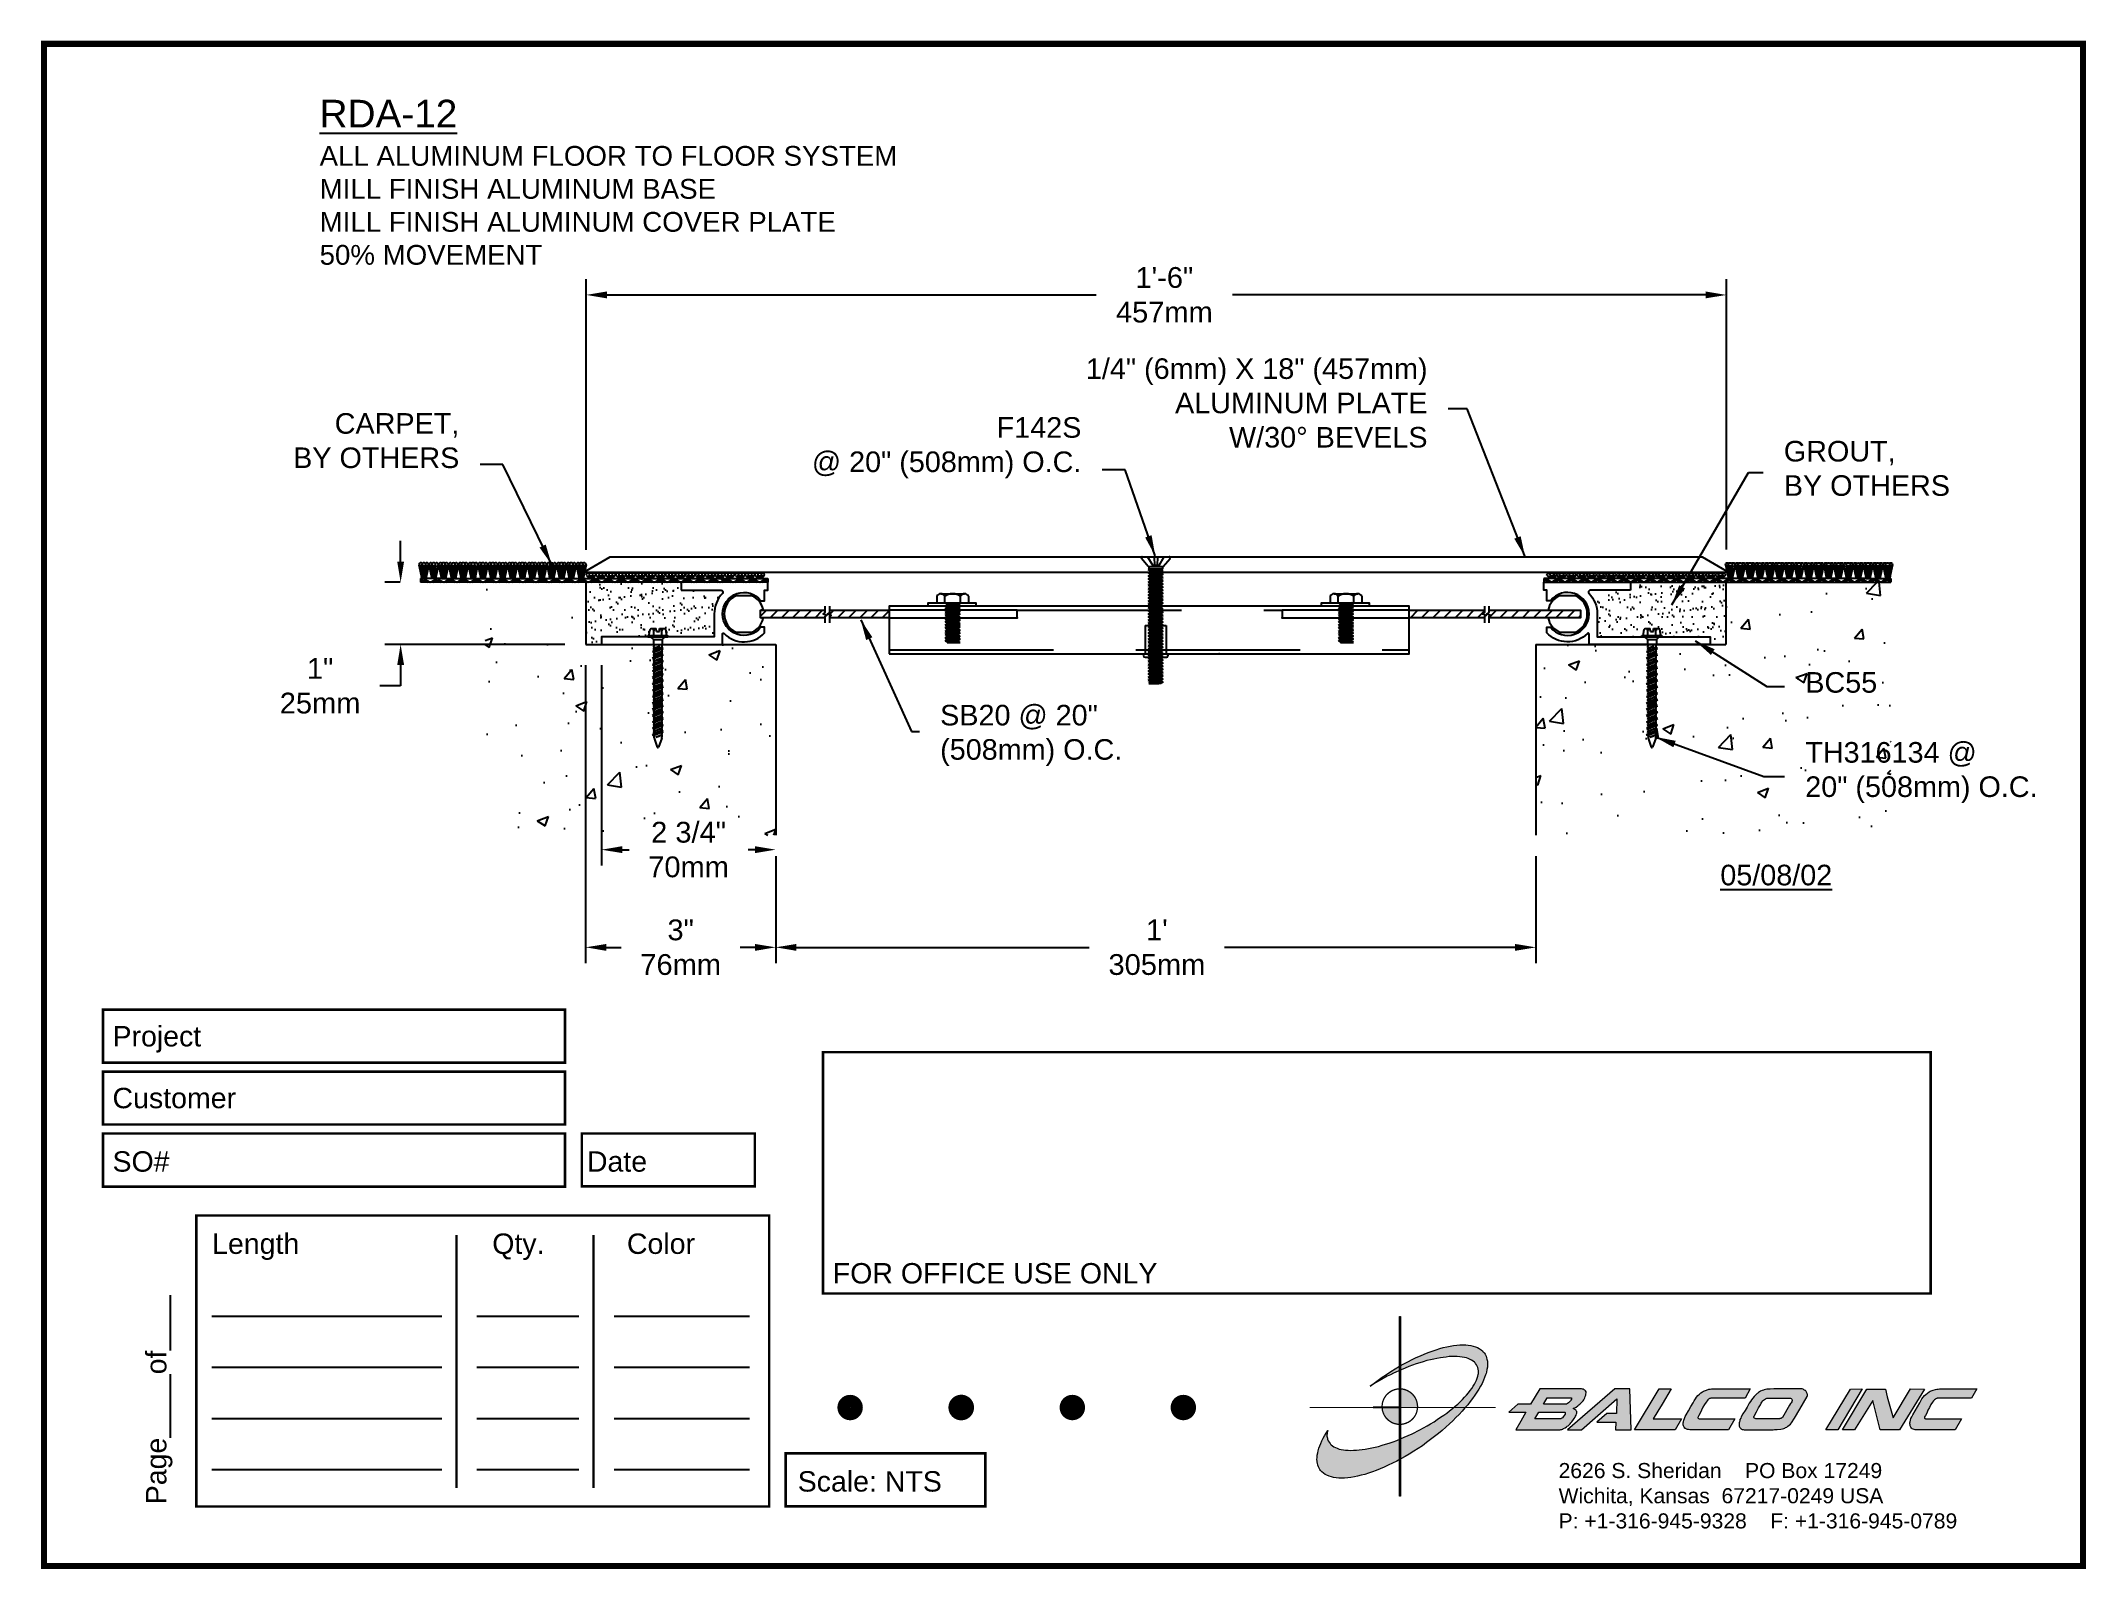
# Paper-space layout 'Layout1' of a CAD drawing. Header units: inches. Extents: x 0 to 10, y 0 to 7.5.
# The model-space entities are those that its viewports show. They can reach past a viewport. Long polylines and large blocks are cut down to what shows.
import ezdxf

# ---------------------------------------------------------------- set-up
doc = ezdxf.new("R2010")
doc.units = ezdxf.units.IN
doc.header["$MEASUREMENT"] = 0
doc.linetypes.add('HIDDEN', pattern=[0.375, 0.25, -0.125])
for name, color, linetype in [('Anchors', 4, 'Continuous'), ('Border', 7, 'Continuous'), ('Conditions', 1, 'Continuous'), ('Dimensions', 3, 'Continuous'), ('Metals', 7, 'Continuous'), ('Text', 2, 'Continuous')]:
    doc.layers.add(name, color=color, linetype=linetype)
doc.styles.add('Arial', font='arial.ttf')
doc.styles.get("Standard").update_dxf_attribs({"font": 'arial.ttf'})
doc.dimstyles.new('Arial', dxfattribs={"dimtxt": 0.328125, "dimasz": 0.328125, "dimexe": 0.25, "dimexo": 0.328125, "dimgap": 0.328125, "dimtad": 0, "dimtih": 1, "dimtoh": 1, "dimdec": 4, "dimzin": 0, "dimdsep": 46, "dimlunit": 4, "dimtxsty": 'Arial', "dimcen": 0.09, "dimadec": 0, "dimazin": 0, "dimtfac": 1, "dimtdec": 4, "dimtofl": 0, "dimtmove": 0, "dimatfit": 3, "dimfxl": 0, "dimfrac": 2, "dimtolj": 1, "dimtzin": 0, "dimarcsym": 0})

psp = doc.layouts.get("Layout1")

msp = doc.modelspace()

# ---------------------------------------------------------------- texts
at = {"layer": 'Text', "style": 'Arial'}
msp.add_text('%%U05/08/02', height=0.325, dxfattribs=at).set_placement((23.04796, 3.14704))
at = {"layer": 'Text', "insert": (0.93526, 15.55029), "char_height": 0.4375, "width": 9.625, "attachment_point": 1, "style": 'Arial'}
msp.add_mtext('{\\LRDA-12\\P\\H0.7143x;\\lALL ALUMINUM FLOOR TO FLOOR SYSTEM MILL FINISH ALUMINUM BASE \\PMILL FINISH ALUMINUM COVER PLATE \\P50% MOVEMENT}', dxfattribs=at)
at = {"layer": 'Text', "char_height": 0.325, "style": 'Arial'}
for s, insert, attachment_point in [('1/4" (6mm) X 18" (457mm)\\PALUMINUM PLATE\\PW/30° BEVELS', (18.42565, 10.05495), 9), ('CARPET,\\PBY OTHERS', (3.14073, 9.73109), 9), ('F142S\\P@ 20" (508mm) O.C.', (12.96133, 9.57453), 9), ('GROUT,\\PBY OTHERS', (24.05037, 9.7284), 4), ('BC55', (24.38893, 6.34863), 4), ('SB20 @ 20"\\P(508mm) O.C.', (10.73145, 5.51467), 4), ('TH316134 @\\P20" (508mm) O.C.', (24.38893, 4.92685), 4)]:
    msp.add_mtext(s, dxfattribs=dict(at, insert=insert, attachment_point=attachment_point))

# ---------------------------------------------------------------- blocks, each defined once
blk = doc.blocks.new('CADlogo')
h = blk.add_hatch(color=256)
h.paths.add_polyline_path([(0.918, 1.81), (0.909, 1.81), (0.909, 1.322), (0.918, 1.327)])
h.paths.add_polyline_path([(0.918, 1.285), (0.909, 1.281), (0.909, 1.1), (0.918, 1.1)])
h.paths.add_polyline_path([(0.918, 0.917), (0.909, 0.917), (0.909, 0.762), (0.909, 0.753), (0.91, 0.753), (0.918, 0.753)])
h.paths.add_polyline_path([(0.918, 1.091), (0.918, 1.1), (0.91, 1.1), (0.909, 1.1), (0.909, 0.917), (0.918, 0.917), (0.918, 0.919), (0.915, 0.919)])
h.paths.add_polyline_path([(0.918, 0.412), (0.909, 0.407), (0.909, 0.049), (0.918, 0.049)])
h.paths.add_polyline_path([(0.918, 0.753), (0.909, 0.753), (0.909, 0.606), (0.918, 0.609)])
h.paths.add_polyline_path([(0.918, 0.609), (0.909, 0.606), (0.909, 0.407), (0.918, 0.412)])
h.paths.add_polyline_path([(0.918, 1.327), (0.909, 1.322), (0.909, 1.281), (0.918, 1.285)])
h = blk.add_hatch(color=175)
h.paths.add_polyline_path([(0.574, 0.51), (0.543, 0.506), (0.514, 0.502), (0.487, 0.499), (0.459, 0.499), (0.432, 0.497), (0.406, 0.499), (0.382, 0.5), (0.36, 0.502), (0.338, 0.508), (0.318, 0.511), (0.298, 0.519), (0.282, 0.526), (0.265, 0.533), (0.252, 0.543), (0.24, 0.553), (0.234, 0.559), (0.229, 0.564), (0.22, 0.577), (0.212, 0.592), (0.205, 0.607), (0.203, 0.616), (0.201, 0.627), (0.199, 0.643), (0.201, 0.66), (0.201, 0.671), (0.205, 0.682), (0.207, 0.694), (0.19, 0.667), (0.176, 0.641), (0.161, 0.616), (0.148, 0.59), (0.137, 0.566), (0.128, 0.543), (0.119, 0.519), (0.113, 0.495), (0.108, 0.473), (0.104, 0.451), (0.103, 0.44), (0.103, 0.429), (0.101, 0.409), (0.103, 0.391), (0.104, 0.38), (0.106, 0.371), (0.11, 0.352), (0.115, 0.336), (0.124, 0.318), (0.13, 0.31), (0.135, 0.301), (0.143, 0.294), (0.15, 0.286), (0.165, 0.274), (0.181, 0.263), (0.199, 0.254), (0.22, 0.244), (0.242, 0.237), (0.263, 0.232), (0.289, 0.228), (0.315, 0.226), (0.342, 0.226), (0.371, 0.226), (0.402, 0.23), (0.434, 0.233), (0.467, 0.239), (0.499, 0.246), (0.534, 0.254), (0.571, 0.263), (0.606, 0.275), (0.644, 0.286), (0.682, 0.301), (0.721, 0.318), (0.759, 0.334), (0.799, 0.352), (0.841, 0.371), (0.882, 0.393), (0.909, 0.407), (0.909, 0.606), (0.884, 0.596), (0.847, 0.583), (0.81, 0.57), (0.774, 0.559), (0.739, 0.548), (0.704, 0.537), (0.671, 0.53), (0.638, 0.522), (0.606, 0.515)])
h.paths.add_polyline_path([(1.18, 0.738), (1.109, 0.698), (1.034, 0.661), (0.957, 0.627), (0.918, 0.609), (0.918, 0.412), (0.924, 0.414), (0.964, 0.438), (1.006, 0.462), (1.05, 0.489), (1.092, 0.517), (1.134, 0.544), (1.174, 0.574), (1.215, 0.603), (1.253, 0.634), (1.291, 0.663), (1.328, 0.694), (1.365, 0.725), (1.399, 0.757), (1.432, 0.788), (1.463, 0.819), (1.494, 0.85), (1.524, 0.883), (1.554, 0.917), (1.44, 0.917), (1.429, 0.908), (1.401, 0.886), (1.374, 0.864), (1.343, 0.842), (1.312, 0.822), (1.28, 0.8), (1.248, 0.778), (1.215, 0.758)])
h.paths.add_polyline_path([(1.769, 1.382), (1.767, 1.393), (1.763, 1.404), (1.758, 1.422), (1.749, 1.441), (1.743, 1.45), (1.738, 1.457), (1.73, 1.464), (1.725, 1.472), (1.709, 1.485), (1.692, 1.496), (1.674, 1.506), (1.654, 1.514), (1.632, 1.521), (1.61, 1.527), (1.584, 1.53), (1.559, 1.532), (1.531, 1.532), (1.502, 1.532), (1.471, 1.53), (1.44, 1.527), (1.407, 1.521), (1.374, 1.514), (1.339, 1.505), (1.304, 1.496), (1.268, 1.485), (1.229, 1.472), (1.191, 1.457), (1.152, 1.442), (1.114, 1.426), (1.074, 1.408), (1.034, 1.388), (0.991, 1.367), (0.951, 1.346), (0.918, 1.327), (0.918, 1.285), (0.926, 1.289), (0.964, 1.305), (1.001, 1.32), (1.037, 1.333), (1.074, 1.346), (1.109, 1.356), (1.143, 1.367), (1.178, 1.378), (1.213, 1.386), (1.246, 1.393), (1.277, 1.4), (1.31, 1.406), (1.339, 1.41), (1.368, 1.413), (1.398, 1.417), (1.425, 1.417), (1.452, 1.419), (1.476, 1.417), (1.502, 1.415), (1.524, 1.413), (1.546, 1.408), (1.566, 1.404), (1.584, 1.397), (1.602, 1.389), (1.617, 1.382), (1.632, 1.373), (1.644, 1.362), (1.65, 1.356), (1.655, 1.351), (1.665, 1.338), (1.672, 1.325), (1.677, 1.309), (1.681, 1.294), (1.683, 1.278), (1.683, 1.261), (1.683, 1.252), (1.681, 1.243), (1.677, 1.225), (1.672, 1.207), (1.665, 1.186), (1.655, 1.166), (1.644, 1.146), (1.632, 1.126), (1.619, 1.106), (1.602, 1.084), (1.586, 1.062), (1.568, 1.04), (1.548, 1.018), (1.527, 0.996), (1.504, 0.974), (1.48, 0.952), (1.456, 0.93), (1.44, 0.917), (1.554, 0.917), (1.579, 0.945), (1.602, 0.976), (1.626, 1.007), (1.648, 1.038), (1.668, 1.067), (1.687, 1.097), (1.703, 1.128), (1.719, 1.155), (1.732, 1.185), (1.743, 1.212), (1.752, 1.239), (1.758, 1.252), (1.762, 1.265), (1.767, 1.291), (1.771, 1.314), (1.771, 1.327), (1.773, 1.338), (1.771, 1.362), (1.771, 1.373)])
h.paths.add_polyline_path([(0.867, 1.296), (0.825, 1.271), (0.781, 1.243), (0.741, 1.214), (0.701, 1.186), (0.66, 1.157), (0.622, 1.128), (0.675, 1.161), (0.732, 1.194), (0.79, 1.225), (0.82, 1.239), (0.851, 1.254), (0.909, 1.281), (0.909, 1.322)])
h = blk.add_hatch(color=256)
h.paths.add_polyline_path([(1.074, 0.991), (1.07, 1.001), (1.065, 1.011), (1.059, 1.021), (1.053, 1.03), (1.046, 1.038), (1.039, 1.047), (1.031, 1.054), (1.022, 1.062), (1.014, 1.068), (1.004, 1.074), (0.995, 1.08), (0.985, 1.085), (0.975, 1.089), (0.964, 1.093), (0.954, 1.096), (0.943, 1.098), (0.932, 1.099), (0.921, 1.1), (0.918, 1.1), (0.918, 0.917), (0.94, 0.917), (1.086, 0.917), (1.087, 0.927), (1.086, 0.938), (1.085, 0.949), (1.083, 0.96), (1.081, 0.97), (1.078, 0.981)])
h.paths.add_polyline_path([(0.909, 0.917), (0.739, 0.917), (0.74, 0.91), (0.741, 0.899), (0.743, 0.888), (0.746, 0.878), (0.75, 0.867), (0.754, 0.857), (0.758, 0.847), (0.764, 0.837), (0.77, 0.828), (0.776, 0.819), (0.783, 0.811), (0.791, 0.803), (0.799, 0.795), (0.808, 0.788), (0.817, 0.782), (0.826, 0.776), (0.836, 0.771), (0.846, 0.766), (0.856, 0.762), (0.867, 0.759), (0.877, 0.757), (0.888, 0.755), (0.899, 0.753), (0.909, 0.753)])
h.paths.add_polyline_path([(0.918, 1.1), (0.91, 1.1), (0.909, 1.1), (0.909, 0.917), (0.918, 0.917)])
h = blk.add_hatch(color=256)
h.paths.add_polyline_path([(2.148, 0.874), (2.098, 0.784), (2.049, 0.7), (2.484, 0.7), (2.491, 0.702), (2.501, 0.703), (2.508, 0.705), (2.512, 0.707), (2.517, 0.711), (2.532, 0.72), (2.546, 0.729), (2.554, 0.735), (2.563, 0.74), (2.572, 0.747), (2.581, 0.757), (2.59, 0.768), (2.599, 0.777), (2.616, 0.799), (2.623, 0.811), (2.63, 0.822), (2.636, 0.833), (2.641, 0.844), (2.645, 0.855), (2.647, 0.864), (2.647, 0.879), (2.645, 0.883), (2.641, 0.886), (2.638, 0.892), (2.629, 0.899), (2.619, 0.905), (2.612, 0.91), (2.64, 0.921), (2.658, 0.936), (2.669, 0.943), (2.678, 0.95), (2.694, 0.967), (2.702, 0.976), (2.709, 0.985), (2.716, 0.994), (2.722, 1.005), (2.727, 1.014), (2.731, 1.025), (2.735, 1.038), (2.736, 1.049), (2.738, 1.062), (2.738, 1.073), (2.733, 1.082), (2.727, 1.088), (2.72, 1.093), (2.713, 1.097), (2.704, 1.099), (2.694, 1.1), (2.685, 1.102), (2.674, 1.102), (2.285, 1.102), (2.195, 0.952), (2.069, 0.952), (1.981, 0.874)])
h.paths.add_polyline_path([(2.274, 0.874), (2.53, 0.874), (2.534, 0.865), (2.532, 0.852), (2.524, 0.841), (2.515, 0.828), (2.505, 0.815), (2.493, 0.81), (2.49, 0.808), (2.235, 0.808)], flags=16)
h.paths.add_polyline_path([(2.321, 0.952), (2.356, 1.014), (2.587, 1.014), (2.592, 1.014), (2.597, 1.014), (2.597, 1.003), (2.59, 0.991), (2.583, 0.98), (2.569, 0.966), (2.555, 0.958), (2.546, 0.952), (2.535, 0.952)], flags=16)
h.paths.add_polyline_path([(3.04, 1.002), (3.036, 0.859), (2.941, 0.859), (2.844, 0.773), (3.031, 0.773), (3.027, 0.7), (3.181, 0.7), (3.168, 1.102), (3.02, 1.102), (2.557, 0.7), (2.694, 0.7)])
h.paths.add_polyline_path([(3.214, 0.7), (3.611, 0.7), (3.675, 0.808), (3.397, 0.808), (3.441, 0.881), (3.483, 0.952), (3.574, 1.102), (3.454, 1.102)])
h.paths.add_polyline_path([(3.788, 0.965), (3.766, 0.927), (3.743, 0.885), (3.721, 0.846), (3.71, 0.83), (3.702, 0.811), (3.697, 0.795), (3.693, 0.778), (3.691, 0.769), (3.691, 0.76), (3.691, 0.749), (3.693, 0.74), (3.7, 0.727), (3.708, 0.716), (3.711, 0.714), (3.724, 0.705), (3.733, 0.702), (3.744, 0.702), (3.757, 0.7), (3.774, 0.7), (4.134, 0.7), (4.196, 0.808), (3.854, 0.808), (3.841, 0.808), (3.833, 0.816), (3.836, 0.826), (3.843, 0.841), (3.856, 0.864), (3.869, 0.892), (3.883, 0.921), (3.898, 0.949), (3.914, 0.972), (3.924, 0.983), (3.931, 0.992), (3.943, 1.002), (3.954, 1.008), (3.969, 1.011), (4.297, 1.011), (4.346, 1.102), (4.238, 1.102), (4.15, 1.102), (4.075, 1.1), (3.997, 1.102), (3.982, 1.1), (3.968, 1.1), (3.955, 1.099), (3.942, 1.097), (3.92, 1.089), (3.9, 1.082), (3.889, 1.078), (3.88, 1.073), (3.863, 1.062), (3.849, 1.049), (3.834, 1.035), (3.821, 1.018), (3.81, 1.002), (3.799, 0.983)])
h.paths.add_polyline_path([(4.509, 1.097), (4.496, 1.095), (4.485, 1.093), (4.476, 1.089), (4.465, 1.086), (4.447, 1.077), (4.43, 1.066), (4.421, 1.06), (4.414, 1.055), (4.399, 1.04), (4.386, 1.025), (4.372, 1.011), (4.361, 0.994), (4.35, 0.976), (4.337, 0.96), (4.317, 0.923), (4.297, 0.888), (4.275, 0.855), (4.26, 0.828), (4.255, 0.813), (4.247, 0.799), (4.244, 0.784), (4.242, 0.777), (4.24, 0.769), (4.238, 0.753), (4.238, 0.735), (4.246, 0.722), (4.251, 0.714), (4.253, 0.713), (4.257, 0.711), (4.262, 0.705), (4.269, 0.703), (4.278, 0.702), (4.289, 0.7), (4.564, 0.7), (4.571, 0.7), (4.584, 0.702), (4.613, 0.703), (4.648, 0.707), (4.664, 0.709), (4.677, 0.713), (4.686, 0.716), (4.694, 0.722), (4.705, 0.727), (4.717, 0.735), (4.73, 0.744), (4.741, 0.755), (4.752, 0.769), (4.781, 0.815), (4.833, 0.903), (4.906, 1.025), (4.908, 1.035), (4.908, 1.046), (4.906, 1.051), (4.906, 1.057), (4.9, 1.069), (4.893, 1.08), (4.889, 1.082), (4.888, 1.086), (4.88, 1.089), (4.873, 1.093), (4.866, 1.097), (4.856, 1.1), (4.846, 1.1), (4.844, 1.1), (4.73, 1.1), (4.626, 1.1), (4.58, 1.1), (4.542, 1.099), (4.524, 1.099)])
h.paths.add_polyline_path([(4.527, 1.011), (4.54, 1.011), (4.745, 1.011), (4.752, 1.003), (4.758, 0.998), (4.758, 0.985), (4.756, 0.98), (4.754, 0.974), (4.749, 0.965), (4.743, 0.956), (4.734, 0.941), (4.663, 0.821), (4.648, 0.812), (4.639, 0.81), (4.633, 0.808), (4.622, 0.808), (4.61, 0.808), (4.416, 0.808), (4.398, 0.808), (4.39, 0.813), (4.387, 0.813), (4.385, 0.819), (4.378, 0.825), (4.385, 0.832), (4.408, 0.877), (4.428, 0.914), (4.447, 0.945), (4.454, 0.96), (4.461, 0.971), (4.474, 0.986), (4.487, 0.996), (4.496, 1.002), (4.508, 1.009), (4.516, 1.009)], flags=16)
h.paths.add_polyline_path([(5.089, 0.698), (5.206, 0.698), (5.445, 1.1), (5.33, 1.099)])
h.paths.add_polyline_path([(5.489, 1.099), (5.252, 0.698), (5.37, 0.698), (5.548, 0.987), (5.621, 0.698), (5.811, 0.698), (6.055, 1.099), (5.919, 1.1), (5.749, 0.817), (5.709, 0.954), (5.691, 1.024), (5.672, 1.099)])
h.paths.add_polyline_path([(6.086, 1.06), (6.069, 1.047), (6.056, 1.035), (6.044, 1.018), (6.031, 1.002), (6.02, 0.983), (6.009, 0.965), (5.987, 0.925), (5.965, 0.885), (5.941, 0.846), (5.932, 0.828), (5.923, 0.811), (5.917, 0.795), (5.914, 0.778), (5.912, 0.769), (5.912, 0.758), (5.914, 0.749), (5.916, 0.738), (5.921, 0.725), (5.928, 0.716), (5.936, 0.709), (5.945, 0.705), (5.954, 0.702), (5.965, 0.7), (5.98, 0.7), (5.994, 0.7), (6.355, 0.7), (6.419, 0.806), (6.073, 0.806), (6.056, 0.811), (6.056, 0.821), (6.056, 0.826), (6.064, 0.841), (6.077, 0.864), (6.089, 0.892), (6.104, 0.919), (6.119, 0.947), (6.135, 0.972), (6.144, 0.983), (6.153, 0.992), (6.163, 1), (6.166, 1.003), (6.172, 1.005), (6.178, 1.008), (6.19, 1.011), (6.517, 1.011), (6.569, 1.1), (6.459, 1.102), (6.373, 1.1), (6.296, 1.1), (6.217, 1.1), (6.203, 1.1), (6.19, 1.099), (6.175, 1.099), (6.164, 1.095), (6.141, 1.089), (6.12, 1.082), (6.111, 1.077), (6.102, 1.073)])
blk.add_hatch(color=256).paths.add_polyline_path([(0.918, 0.609), (0.909, 0.606), (0.909, 0.407), (0.918, 0.412)])
for q in [(0.65, 0.917), (0.909, 0.648)]:
    blk.add_line((0.909, 0.917), q)
at = {"color": 7, "lineweight": 0}
for points in [[(0.909, 1.81), (0.918, 1.81), (0.918, 0.049), (0.909, 0.049), (0.909, 1.81)], [(2.738, 1.073), (2.733, 1.082), (2.727, 1.088), (2.72, 1.093), (2.713, 1.097), (2.704, 1.099), (2.694, 1.1), (2.685, 1.102), (2.674, 1.102), (2.285, 1.102), (2.195, 0.952), (2.069, 0.952), (1.981, 0.874), (2.148, 0.874), (2.098, 0.784), (2.049, 0.7), (2.484, 0.7), (2.491, 0.702), (2.501, 0.703), (2.508, 0.705), (2.512, 0.707), (2.517, 0.711), (2.532, 0.72), (2.546, 0.729), (2.554, 0.735), (2.563, 0.74), (2.572, 0.747), (2.581, 0.757), (2.59, 0.768), (2.599, 0.777), (2.616, 0.799), (2.623, 0.811), (2.63, 0.822), (2.636, 0.833), (2.641, 0.844), (2.645, 0.855), (2.647, 0.864), (2.647, 0.874), (2.647, 0.879), (2.645, 0.883), (2.641, 0.886), (2.638, 0.892), (2.629, 0.899), (2.619, 0.905), (2.612, 0.91), (2.64, 0.921), (2.658, 0.936), (2.669, 0.943), (2.678, 0.95), (2.694, 0.967), (2.702, 0.976), (2.709, 0.985), (2.716, 0.994), (2.722, 1.005), (2.727, 1.014), (2.731, 1.025), (2.735, 1.038), (2.736, 1.049), (2.738, 1.062), (2.738, 1.073), (2.738, 1.073)], [(2.587, 0.985), (2.583, 0.98), (2.572, 0.969), (2.565, 0.963), (2.555, 0.958), (2.546, 0.952), (2.535, 0.952), (2.321, 0.952), (2.356, 1.014), (2.587, 1.014), (2.592, 1.014), (2.594, 1.014), (2.596, 1.013), (2.597, 1.011), (2.597, 1.005), (2.596, 1), (2.59, 0.991), (2.587, 0.985), (2.587, 0.985)], [(3.027, 0.7), (3.181, 0.7), (3.168, 1.102), (3.02, 1.102), (2.557, 0.7), (2.694, 0.7), (3.04, 1.002), (3.036, 0.859), (3.038, 0.859), (2.941, 0.859), (2.844, 0.773), (3.031, 0.773), (3.027, 0.7), (3.027, 0.7)], [(3.214, 0.7), (3.454, 1.102), (3.574, 1.102), (3.483, 0.952), (3.441, 0.881), (3.397, 0.808), (3.675, 0.808), (3.611, 0.7), (3.214, 0.7), (3.214, 0.7)], [(3.969, 1.011), (3.96, 1.009), (3.955, 1.007), (3.949, 1.005), (3.946, 1.003), (3.94, 1), (3.931, 0.992), (3.924, 0.983), (3.914, 0.972), (3.898, 0.949), (3.883, 0.921), (3.869, 0.892), (3.856, 0.864), (3.843, 0.841), (3.836, 0.826), (3.834, 0.821), (3.834, 0.817), (3.836, 0.813), (3.839, 0.81), (3.847, 0.808), (3.854, 0.808), (4.196, 0.808), (4.134, 0.7), (3.774, 0.7), (3.757, 0.7), (3.744, 0.702), (3.733, 0.702), (3.724, 0.705), (3.715, 0.711), (3.711, 0.713), (3.708, 0.716), (3.7, 0.727), (3.693, 0.74), (3.691, 0.749), (3.691, 0.76), (3.691, 0.769), (3.693, 0.778), (3.697, 0.795), (3.702, 0.811), (3.71, 0.83), (3.721, 0.846), (3.743, 0.885), (3.766, 0.927), (3.788, 0.965), (3.799, 0.983), (3.81, 1.002), (3.821, 1.018), (3.834, 1.035), (3.849, 1.049), (3.863, 1.062), (3.88, 1.073), (3.889, 1.078), (3.9, 1.082), (3.92, 1.089), (3.942, 1.097), (3.955, 1.099), (3.968, 1.1), (3.982, 1.1), (3.997, 1.102), (4.075, 1.1), (4.15, 1.102), (4.238, 1.102), (4.346, 1.102), (4.297, 1.011), (3.969, 1.011), (3.969, 1.011)], [(4.846, 1.1), (4.844, 1.1), (4.73, 1.1), (4.626, 1.1), (4.58, 1.1), (4.542, 1.099), (4.524, 1.099), (4.509, 1.097), (4.496, 1.095), (4.485, 1.093), (4.476, 1.089), (4.465, 1.086), (4.447, 1.077), (4.43, 1.066), (4.421, 1.06), (4.414, 1.055), (4.399, 1.04), (4.386, 1.025), (4.372, 1.011), (4.361, 0.994), (4.35, 0.976), (4.337, 0.96), (4.317, 0.923), (4.297, 0.888), (4.275, 0.855), (4.26, 0.828), (4.255, 0.813), (4.247, 0.799), (4.244, 0.784), (4.242, 0.777), (4.24, 0.769), (4.238, 0.753), (4.238, 0.735), (4.246, 0.722), (4.251, 0.714), (4.253, 0.713), (4.257, 0.711), (4.262, 0.705), (4.269, 0.703), (4.278, 0.702), (4.289, 0.7), (4.564, 0.7), (4.571, 0.7), (4.584, 0.702), (4.613, 0.703), (4.648, 0.707), (4.664, 0.709), (4.677, 0.713), (4.686, 0.716), (4.694, 0.722), (4.705, 0.727), (4.717, 0.735), (4.73, 0.744), (4.741, 0.755), (4.752, 0.769), (4.781, 0.815), (4.833, 0.903), (4.906, 1.025), (4.908, 1.035), (4.908, 1.046), (4.906, 1.051), (4.906, 1.057), (4.9, 1.069), (4.897, 1.075), (4.893, 1.08), (4.889, 1.082), (4.888, 1.086), (4.88, 1.089), (4.873, 1.093), (4.866, 1.097), (4.856, 1.1), (4.846, 1.1), (4.846, 1.1)], [(4.734, 0.941), (4.663, 0.821), (4.653, 0.815), (4.646, 0.811), (4.639, 0.81), (4.633, 0.808), (4.622, 0.808), (4.61, 0.808), (4.416, 0.808), (4.403, 0.808), (4.396, 0.81), (4.39, 0.813), (4.388, 0.813), (4.386, 0.815), (4.385, 0.819), (4.383, 0.821), (4.383, 0.826), (4.383, 0.83), (4.385, 0.832), (4.408, 0.877), (4.428, 0.914), (4.447, 0.945), (4.454, 0.96), (4.461, 0.971), (4.471, 0.982), (4.478, 0.989), (4.487, 0.996), (4.496, 1.002), (4.505, 1.007), (4.511, 1.009), (4.516, 1.009), (4.527, 1.011), (4.54, 1.011), (4.743, 1.011), (4.749, 1.007), (4.752, 1.003), (4.756, 1), (4.758, 0.994), (4.758, 0.985), (4.756, 0.98), (4.754, 0.974), (4.749, 0.965), (4.743, 0.956), (4.734, 0.941), (4.734, 0.941)], [(5.089, 0.698), (5.33, 1.099), (5.445, 1.1), (5.206, 0.698), (5.091, 0.698), (5.089, 0.698), (5.089, 0.698)], [(5.811, 0.698), (5.621, 0.698), (5.548, 0.987), (5.37, 0.698), (5.252, 0.698), (5.489, 1.099), (5.672, 1.099), (5.691, 1.024), (5.709, 0.954), (5.749, 0.817), (5.919, 1.1), (6.055, 1.099), (5.811, 0.698), (5.811, 0.698)], [(6.19, 1.011), (6.181, 1.009), (6.175, 1.007), (6.172, 1.005), (6.166, 1.003), (6.163, 1), (6.153, 0.992), (6.144, 0.983), (6.135, 0.972), (6.119, 0.947), (6.104, 0.919), (6.089, 0.892), (6.077, 0.864), (6.064, 0.841), (6.056, 0.826), (6.056, 0.821), (6.056, 0.815), (6.058, 0.811), (6.062, 0.81), (6.067, 0.808), (6.077, 0.806), (6.419, 0.806), (6.355, 0.7), (5.994, 0.7), (5.98, 0.7), (5.965, 0.7), (5.954, 0.702), (5.945, 0.705), (5.936, 0.709), (5.932, 0.713), (5.928, 0.716), (5.921, 0.725), (5.916, 0.738), (5.914, 0.749), (5.912, 0.758), (5.912, 0.769), (5.914, 0.778), (5.917, 0.795), (5.923, 0.811), (5.932, 0.828), (5.941, 0.846), (5.965, 0.885), (5.987, 0.925), (6.009, 0.965), (6.02, 0.983), (6.031, 1.002), (6.044, 1.018), (6.056, 1.035), (6.069, 1.047), (6.086, 1.06), (6.102, 1.073), (6.111, 1.077), (6.12, 1.082), (6.141, 1.089), (6.164, 1.095), (6.175, 1.099), (6.19, 1.099), (6.203, 1.1), (6.217, 1.1), (6.296, 1.1), (6.373, 1.1), (6.459, 1.102), (6.569, 1.1), (6.517, 1.011), (6.19, 1.011), (6.19, 1.011)], [(2.484, 0.808), (2.235, 0.808), (2.274, 0.874), (2.524, 0.874), (2.53, 0.872), (2.532, 0.87), (2.533, 0.866), (2.533, 0.863), (2.532, 0.852), (2.524, 0.841), (2.515, 0.828), (2.506, 0.817), (2.501, 0.813), (2.493, 0.81), (2.49, 0.808), (2.486, 0.808), (2.484, 0.808), (2.484, 0.808)]]:
    blk.add_lwpolyline(points, dxfattribs=at)
at = {"color": 175, "lineweight": 0}
blk.add_lwpolyline([(1.758, 1.422), (1.763, 1.404), (1.767, 1.393), (1.769, 1.382), (1.771, 1.373), (1.771, 1.362), (1.773, 1.338), (1.771, 1.327), (1.771, 1.314), (1.767, 1.291), (1.762, 1.265), (1.758, 1.252), (1.752, 1.239), (1.743, 1.212), (1.732, 1.185), (1.719, 1.155), (1.703, 1.128), (1.687, 1.097), (1.668, 1.067), (1.648, 1.038), (1.626, 1.007), (1.602, 0.976), (1.579, 0.945), (1.551, 0.914), (1.524, 0.883), (1.494, 0.85), (1.463, 0.819), (1.432, 0.788), (1.399, 0.757), (1.365, 0.725), (1.328, 0.694), (1.291, 0.663), (1.253, 0.634), (1.215, 0.603), (1.174, 0.574), (1.134, 0.544), (1.092, 0.517), (1.05, 0.489), (1.006, 0.462), (0.964, 0.438), (0.924, 0.414), (0.882, 0.393), (0.841, 0.371), (0.799, 0.352), (0.759, 0.334), (0.721, 0.318), (0.682, 0.301), (0.644, 0.286), (0.606, 0.275), (0.571, 0.263), (0.534, 0.254), (0.499, 0.246), (0.467, 0.239), (0.434, 0.233), (0.402, 0.23), (0.371, 0.226), (0.342, 0.226), (0.315, 0.226), (0.289, 0.228), (0.263, 0.232), (0.242, 0.237), (0.22, 0.244), (0.199, 0.254), (0.181, 0.263), (0.165, 0.274), (0.15, 0.286), (0.143, 0.294), (0.135, 0.301), (0.13, 0.31), (0.124, 0.318), (0.115, 0.336), (0.11, 0.352), (0.106, 0.371), (0.104, 0.38), (0.103, 0.391), (0.101, 0.409), (0.103, 0.429), (0.103, 0.44), (0.104, 0.451), (0.108, 0.473), (0.113, 0.495), (0.119, 0.519), (0.128, 0.543), (0.137, 0.566), (0.148, 0.59), (0.161, 0.616), (0.176, 0.641), (0.19, 0.667), (0.207, 0.694), (0.205, 0.682), (0.201, 0.671), (0.201, 0.66), (0.199, 0.649), (0.199, 0.638), (0.201, 0.627), (0.203, 0.616), (0.205, 0.607), (0.212, 0.592), (0.22, 0.577), (0.229, 0.564), (0.234, 0.559), (0.24, 0.553), (0.252, 0.543), (0.265, 0.533), (0.282, 0.526), (0.298, 0.519), (0.318, 0.511), (0.338, 0.508), (0.36, 0.502), (0.382, 0.5), (0.406, 0.499), (0.432, 0.497), (0.459, 0.499), (0.487, 0.499), (0.514, 0.502), (0.543, 0.506), (0.574, 0.51), (0.606, 0.515), (0.638, 0.522), (0.671, 0.53), (0.704, 0.537), (0.739, 0.548), (0.774, 0.559), (0.81, 0.57), (0.847, 0.583), (0.884, 0.596), (0.92, 0.61), (0.957, 0.627), (1.034, 0.661), (1.109, 0.698), (1.18, 0.738), (1.215, 0.758), (1.248, 0.778), (1.28, 0.8), (1.312, 0.822), (1.343, 0.842), (1.374, 0.864), (1.401, 0.886), (1.429, 0.908), (1.456, 0.93), (1.48, 0.952), (1.504, 0.974), (1.527, 0.996), (1.548, 1.018), (1.568, 1.04), (1.586, 1.062), (1.602, 1.084), (1.619, 1.106), (1.632, 1.126), (1.644, 1.146), (1.655, 1.166), (1.665, 1.186), (1.672, 1.207), (1.677, 1.225), (1.681, 1.243), (1.683, 1.252), (1.683, 1.261), (1.683, 1.278), (1.681, 1.294), (1.677, 1.309), (1.672, 1.325), (1.665, 1.338), (1.655, 1.351), (1.65, 1.356), (1.644, 1.362), (1.632, 1.373), (1.617, 1.382), (1.602, 1.389), (1.584, 1.397), (1.566, 1.404), (1.546, 1.408), (1.524, 1.413), (1.502, 1.415), (1.476, 1.417), (1.452, 1.419), (1.425, 1.417), (1.398, 1.417), (1.368, 1.413), (1.339, 1.41), (1.31, 1.406), (1.277, 1.4), (1.246, 1.393), (1.213, 1.386), (1.178, 1.378), (1.143, 1.367), (1.109, 1.356), (1.074, 1.346), (1.037, 1.333), (1.001, 1.32), (0.964, 1.305), (0.926, 1.289), (0.851, 1.254), (0.82, 1.239), (0.79, 1.225), (0.732, 1.194), (0.675, 1.161), (0.622, 1.128), (0.66, 1.157), (0.701, 1.186), (0.741, 1.214), (0.781, 1.243), (0.825, 1.271), (0.867, 1.296), (0.909, 1.322), (0.951, 1.346), (0.991, 1.367), (1.034, 1.388), (1.074, 1.408), (1.114, 1.426), (1.152, 1.442), (1.191, 1.457), (1.229, 1.472), (1.268, 1.485), (1.304, 1.496), (1.339, 1.505), (1.374, 1.514), (1.407, 1.521), (1.44, 1.527), (1.471, 1.53), (1.502, 1.532), (1.531, 1.532), (1.559, 1.532), (1.584, 1.53), (1.61, 1.527), (1.632, 1.521), (1.654, 1.514), (1.674, 1.506), (1.692, 1.496), (1.709, 1.485), (1.725, 1.472), (1.73, 1.464), (1.738, 1.457), (1.743, 1.45), (1.749, 1.441), (1.758, 1.422), (1.758, 1.422)], dxfattribs=at)
at = {"color": 7, "lineweight": 0, "const_width": 0.0128}
blk.add_lwpolyline([(1.087, 0.927), (1.086, 0.938), (1.085, 0.949), (1.083, 0.96), (1.081, 0.97), (1.078, 0.981), (1.074, 0.991), (1.07, 1.001), (1.065, 1.011), (1.059, 1.021), (1.053, 1.03), (1.046, 1.038), (1.039, 1.047), (1.031, 1.054), (1.022, 1.062), (1.014, 1.068), (1.004, 1.074), (0.995, 1.08), (0.985, 1.085), (0.975, 1.089), (0.964, 1.093), (0.954, 1.096), (0.943, 1.098), (0.932, 1.099), (0.921, 1.1), (0.91, 1.1), (0.899, 1.1), (0.888, 1.099), (0.877, 1.097), (0.867, 1.094), (0.856, 1.091), (0.846, 1.087), (0.836, 1.082), (0.826, 1.077), (0.817, 1.071), (0.808, 1.065), (0.799, 1.058), (0.791, 1.05), (0.783, 1.043), (0.776, 1.034), (0.77, 1.025), (0.764, 1.016), (0.758, 1.006), (0.754, 0.996), (0.75, 0.986), (0.746, 0.976), (0.743, 0.965), (0.741, 0.954), (0.74, 0.943), (0.739, 0.932), (0.739, 0.921), (0.74, 0.91), (0.741, 0.899), (0.743, 0.888), (0.746, 0.878), (0.75, 0.867), (0.754, 0.857), (0.758, 0.847), (0.764, 0.837), (0.77, 0.828), (0.776, 0.819), (0.783, 0.811), (0.791, 0.803), (0.799, 0.795), (0.808, 0.788), (0.817, 0.782), (0.826, 0.776), (0.836, 0.771), (0.846, 0.766), (0.856, 0.762), (0.867, 0.759), (0.877, 0.757), (0.888, 0.755), (0.899, 0.753), (0.91, 0.753), (0.921, 0.753), (0.932, 0.754), (0.943, 0.756), (0.954, 0.758), (0.964, 0.761), (0.975, 0.764), (0.985, 0.769), (0.995, 0.773), (1.004, 0.779), (1.014, 0.785), (1.022, 0.792), (1.031, 0.799), (1.039, 0.807), (1.046, 0.815), (1.053, 0.824), (1.059, 0.833), (1.065, 0.842), (1.07, 0.852), (1.074, 0.862), (1.078, 0.872), (1.081, 0.883), (1.083, 0.894), (1.085, 0.905), (1.086, 0.916), (1.087, 0.927)], dxfattribs=at)
at = {"color": 7, "lineweight": 0}
blk.add_lwpolyline([(1.853, 0.917, 0.0091, 0.0091, 0), (0.029, 0.917, 0.00366, 0.00366, 0), (0.029, 0.917, 0.00366, 0.00366, 0)], format="xyseb", dxfattribs=at)
blk = doc.blocks.new('ACADlogo')
blk.add_blockref('CADlogo', (-0.011, 7.152))
blk = doc.blocks.new('ejcnosingdetailsheet')
at = {"layer": 'Border', "color": 253}
for p, q in [((0.823, 1.224), (1.95, 1.224)), ((2.122, 1.224), (2.622, 1.224)), ((2.794, 1.224), (3.457, 1.224)), ((0.823, 0.974), (1.95, 0.974)), ((2.122, 0.974), (2.622, 0.974)), ((2.794, 0.974), (3.457, 0.974)), ((0.823, 0.724), (1.95, 0.724)), ((2.122, 0.724), (2.622, 0.724)), ((2.794, 0.724), (3.457, 0.724)), ((0.823, 0.474), (1.95, 0.474)), ((2.122, 0.474), (2.622, 0.474)), ((2.794, 0.474), (3.457, 0.474))]:
    blk.add_line(p, q, dxfattribs=at)
at = {"layer": 'Border'}
for points, const_width in [([(0, 7.461), (9.993, 7.461), (9.993, 0), (0, 0)], 0.03), ([(0.289, 2.727), (2.554, 2.727), (2.554, 2.467), (0.289, 2.467)], 0.0125), ([(9.247, 1.336), (3.818, 1.336), (3.818, 2.519), (9.247, 2.519)], 0.0125), ([(0.289, 2.423), (2.554, 2.423), (2.554, 2.164), (0.289, 2.164)], 0.0125), ([(0.289, 2.12), (2.554, 2.12), (2.554, 1.86), (0.289, 1.86)], 0.0125), ([(2.636, 1.861), (2.636, 2.12), (3.484, 2.12), (3.484, 1.861)], 0.0125), ([(3.554, 0.292), (0.747, 0.292), (0.747, 1.718), (3.554, 1.718)], 0.0125), ([(3.635, 0.552), (4.614, 0.552), (4.614, 0.293), (3.635, 0.293)], 0.0125)]:
    blk.add_lwpolyline(points, close=True, dxfattribs=dict(at, const_width=const_width))
at = {"layer": 'Border', "const_width": 0.0125}
for points in [[(2.022, 1.623), (2.022, 0.382)], [(2.693, 1.623), (2.693, 0.382)]]:
    blk.add_lwpolyline(points, dxfattribs=at)
at = {"layer": 'Border', "color": 175, "const_width": 0.0625}
for points in [[(3.92, 0.777, 1), (3.982, 0.777, 1)], [(4.464, 0.777, 1), (4.527, 0.777, 1)], [(5.009, 0.777, 1), (5.071, 0.777, 1)], [(5.553, 0.777, 1), (5.615, 0.777, 1)]]:
    blk.add_lwpolyline(points, format="xyb", close=True, dxfattribs=at)
at = {"layer": 'Border', "xscale": 0.5, "yscale": 0.5, "zscale": 0.5}
blk.add_blockref('ACADlogo', (6.194, -3.258), dxfattribs=at)
at = {"layer": 'Border', "style": 'Arial'}
for s, p in [('Project', (0.336, 2.547)), ('Customer', (0.336, 2.244)), ('SO#', (0.336, 1.933)), ('Date', (2.661, 1.933)), ('Length', (0.824, 1.53)), ('Qty.', (2.197, 1.53)), ('Color', (2.857, 1.53)), ('FOR OFFICE USE ONLY', (3.866, 1.385)), ('Scale: NTS', (3.694, 0.365))]:
    blk.add_text(s, height=0.1, dxfattribs=at).set_placement(p)
blk.add_text('Page%%u        %%uof%%u       ', height=0.1, rotation=90, dxfattribs=at).set_placement((0.6, 0.303))
at = {"layer": 'Border', "insert": (7.423, 0.505), "char_height": 0.074, "width": 2.3438, "attachment_point": 1, "style": 'Arial'}
blk.add_mtext('2626 S. Sheridan    PO Box 17249\\PWichita, Kansas  67217-0249 USA \\PP: +1-316-945-9328    F: +1-316-945-0789', dxfattribs=at)
blk = doc.blocks.new('*D3')
at = {"layer": 'Defpoints', "color": 0}
for p in [(8.135, 3.937), (20.135, 3.937), (20.135, 2.168)]:
    blk.add_point(p, dxfattribs=at)
at = {"layer": 'Dimensions', "color": 0, "lineweight": -2}
for p, q in [((8.135, 3.609), (8.135, 1.918)), ((20.135, 3.609), (20.135, 1.918)), ((8.463, 2.168), (13.086, 2.168)), ((19.807, 2.168), (15.221, 2.168))]:
    blk.add_line(p, q, dxfattribs=at)
at = {"layer": 'Dimensions', "color": 0}
for points in [[(8.463, 2.222), (8.463, 2.113), (8.135, 2.168)], [(19.807, 2.222), (19.807, 2.113), (20.135, 2.168)]]:
    blk.add_solid(points, dxfattribs=at)
at = {"layer": 'Dimensions', "color": 0, "insert": (14.153, 2.168), "char_height": 0.3281, "attachment_point": 5, "style": 'Arial'}
blk.add_mtext("\\A1;1'\\P305mm", dxfattribs=at)
blk = doc.blocks.new('*D4')
at = {"layer": 'Defpoints', "color": 0}
for p in [(23.143, 12.469), (5.143, 8.115), (23.143, 8.121)]:
    blk.add_point(p, dxfattribs=at)
at = {"layer": 'Dimensions', "color": 0, "lineweight": -2}
for p, q in [((5.143, 8.444), (5.143, 12.719)), ((23.143, 8.449), (23.143, 12.719)), ((5.471, 12.469), (13.197, 12.469)), ((22.815, 12.469), (15.346, 12.469))]:
    blk.add_line(p, q, dxfattribs=at)
at = {"layer": 'Dimensions', "color": 0}
for points in [[(5.471, 12.524), (5.471, 12.415), (5.143, 12.469)], [(22.815, 12.524), (22.815, 12.415), (23.143, 12.469)]]:
    blk.add_solid(points, dxfattribs=at)
at = {"layer": 'Dimensions', "color": 0, "insert": (14.271, 12.469), "char_height": 0.3281, "attachment_point": 5, "style": 'Arial'}
blk.add_mtext('\\A1;1\'-6"\\P457mm', dxfattribs=at)
blk = doc.blocks.new('*D5')
at = {"layer": 'Defpoints', "color": 0}
for p in [(5.385, 6.952), (8.135, 3.937), (5.385, 3.71)]:
    blk.add_point(p, dxfattribs=at)
at = {"layer": 'Dimensions', "color": 0, "lineweight": -2}
for p, q in [((5.385, 6.624), (5.385, 3.46)), ((5.713, 3.71), (5.821, 3.71)), ((7.807, 3.71), (7.7, 3.71)), ((8.135, 3.609), (8.135, 3.46))]:
    blk.add_line(p, q, dxfattribs=at)
at = {"layer": 'Dimensions', "color": 0}
for points in [[(5.713, 3.765), (5.713, 3.656), (5.385, 3.71)], [(7.807, 3.765), (7.807, 3.656), (8.135, 3.71)]]:
    blk.add_solid(points, dxfattribs=at)
at = {"layer": 'Dimensions', "color": 0, "insert": (6.76, 3.71), "char_height": 0.3281, "attachment_point": 5, "style": 'Arial'}
blk.add_mtext('\\A1;2 3/4"\\P70mm', dxfattribs=at)
blk = doc.blocks.new('*D6')
at = {"layer": 'Defpoints', "color": 0}
for p in [(5.135, 6.952), (8.135, 3.937), (5.135, 2.168)]:
    blk.add_point(p, dxfattribs=at)
at = {"layer": 'Dimensions', "color": 0, "lineweight": -2}
for p, q in [((5.135, 6.624), (5.135, 1.918)), ((8.135, 3.609), (8.135, 1.918)), ((5.463, 2.168), (5.696, 2.168)), ((7.807, 2.168), (7.575, 2.168))]:
    blk.add_line(p, q, dxfattribs=at)
at = {"layer": 'Dimensions', "color": 0}
for points in [[(5.463, 2.222), (5.463, 2.113), (5.135, 2.168)], [(7.807, 2.222), (7.807, 2.113), (8.135, 2.168)]]:
    blk.add_solid(points, dxfattribs=at)
at = {"layer": 'Dimensions', "color": 0, "insert": (6.635, 2.168), "char_height": 0.3281, "attachment_point": 5, "style": 'Arial'}
blk.add_mtext('\\A1;3"\\P76mm', dxfattribs=at)
blk = doc.blocks.new('*D7')
at = {"layer": 'Defpoints', "color": 0}
for p in [(2.537, 7.932), (2.214, 6.952), (5.135, 6.952)]:
    blk.add_point(p, dxfattribs=at)
at = {"layer": 'Dimensions', "color": 0, "lineweight": -2}
for p, q in [((2.214, 8.26), (2.214, 8.588)), ((2.209, 7.932), (1.964, 7.932)), ((4.807, 6.952), (1.964, 6.952)), ((2.214, 6.624), (2.214, 6.296)), ((2.214, 6.296), (1.886, 6.296))]:
    blk.add_line(p, q, dxfattribs=at)
at = {"layer": 'Dimensions', "color": 0}
for points in [[(2.16, 8.26), (2.269, 8.26), (2.214, 7.932)], [(2.16, 6.624), (2.269, 6.624), (2.214, 6.952)]]:
    blk.add_solid(points, dxfattribs=at)
at = {"layer": 'Dimensions', "color": 0, "insert": (0.943, 6.296), "char_height": 0.3281, "attachment_point": 5, "style": 'Arial'}
blk.add_mtext('\\A1;1"\\P25mm', dxfattribs=at)
blk = doc.blocks.new('TH316134')
for p, q in [((-0.157, 0), (-0.157, 0.019)), ((-0.157, 0.019), (0.157, 0.019)), ((-0.157, 0), (0.157, 0)), ((-0.135, 0.029), (-0.129, 0.1)), ((-0.115, 0), (-0.07, -0.045)), ((-0.097, 0.128), (-0.027, 0.128)), ((-0.065, 0.019), (-0.065, 0.1)), ((-0.023, 0.082), (-0.027, 0.128)), ((-0.023, 0.082), (0.023, 0.082)), ((0.023, 0.082), (0.027, 0.128)), ((0.027, 0.128), (0.097, 0.128)), ((0.064, 0.019), (0.064, 0.1)), ((0.115, 0), (0.07, -0.045)), ((0.135, 0.029), (0.129, 0.1)), ((0.157, 0.019), (0.157, 0)), ((-0.086, -0.234), (0.086, -0.184)), ((-0.086, -0.234), (-0.062, -0.221)), ((-0.086, -0.234), (-0.062, -0.247)), ((-0.086, -0.336), (0.086, -0.285)), ((-0.074, -0.184), (0.032, -0.147)), ((-0.074, -0.184), (-0.062, -0.177)), ((-0.074, -0.184), (-0.062, -0.19)), ((-0.074, -0.285), (0.074, -0.234)), ((-0.074, -0.285), (-0.062, -0.279)), ((-0.074, -0.285), (-0.062, -0.291)), ((-0.07, -0.045), (-0.07, -0.112)), ((-0.07, -0.045), (0.07, -0.045)), ((-0.069, -0.122), (-0.063, -0.148)), ((-0.062, -0.177), (0.032, -0.147)), ((0.032, -0.147), (-0.062, -0.19)), ((-0.062, -0.157), (-0.062, -0.177)), ((0.062, -0.171), (-0.062, -0.221)), ((-0.062, -0.19), (-0.062, -0.221)), ((0.062, -0.197), (-0.062, -0.247)), ((-0.062, -0.279), (0.062, -0.228)), ((0.062, -0.241), (-0.062, -0.291)), ((-0.062, -0.247), (-0.062, -0.279)), ((0.062, -0.272), (-0.062, -0.323)), ((-0.062, -0.291), (-0.062, -0.323)), ((0.062, -0.298), (-0.062, -0.349)), ((0.062, -0.157), (0.062, -0.171)), ((0.086, -0.184), (0.062, -0.171)), ((0.086, -0.184), (0.062, -0.197)), ((0.062, -0.197), (0.062, -0.228)), ((0.074, -0.234), (0.062, -0.228)), ((0.074, -0.234), (0.062, -0.241)), ((0.062, -0.241), (0.062, -0.272)), ((0.086, -0.285), (0.062, -0.272)), ((0.086, -0.285), (0.062, -0.298)), ((0.062, -0.298), (0.062, -0.33)), ((0.069, -0.122), (0.063, -0.148)), ((0.07, -0.045), (0.07, -0.112)), ((-0.086, -0.336), (-0.062, -0.323)), ((-0.086, -0.336), (-0.062, -0.349)), ((-0.086, -0.437), (0.086, -0.387)), ((-0.086, -0.437), (-0.062, -0.425)), ((-0.086, -0.437), (-0.062, -0.45)), ((-0.086, -0.539), (0.086, -0.488)), ((-0.086, -0.539), (-0.062, -0.526)), ((-0.086, -0.539), (-0.062, -0.552)), ((-0.086, -0.641), (0.086, -0.59)), ((-0.086, -0.641), (-0.062, -0.628)), ((-0.086, -0.641), (-0.062, -0.654)), ((-0.074, -0.387), (0.074, -0.336)), ((-0.074, -0.387), (-0.062, -0.381)), ((-0.074, -0.387), (-0.062, -0.393)), ((-0.074, -0.488), (0.074, -0.437)), ((-0.074, -0.488), (-0.062, -0.482)), ((-0.074, -0.488), (-0.062, -0.494)), ((-0.074, -0.59), (0.074, -0.539)), ((-0.074, -0.59), (-0.062, -0.584)), ((-0.074, -0.59), (-0.062, -0.596)), ((-0.074, -0.691), (0.074, -0.641)), ((-0.062, -0.381), (0.062, -0.33)), ((0.062, -0.342), (-0.062, -0.393)), ((-0.062, -0.349), (-0.062, -0.381)), ((0.062, -0.374), (-0.062, -0.425)), ((-0.062, -0.393), (-0.062, -0.425)), ((0.062, -0.4), (-0.062, -0.45)), ((-0.062, -0.482), (0.062, -0.431)), ((0.062, -0.444), (-0.062, -0.494)), ((-0.062, -0.45), (-0.062, -0.482)), ((0.062, -0.475), (-0.062, -0.526)), ((-0.062, -0.494), (-0.062, -0.526)), ((0.062, -0.501), (-0.062, -0.552)), ((-0.062, -0.584), (0.062, -0.533)), ((0.062, -0.545), (-0.062, -0.596)), ((-0.062, -0.552), (-0.062, -0.584)), ((0.062, -0.577), (-0.062, -0.628)), ((-0.062, -0.596), (-0.062, -0.628)), ((0.062, -0.603), (-0.062, -0.654)), ((-0.062, -0.685), (0.062, -0.634)), ((0.074, -0.336), (0.062, -0.33)), ((0.074, -0.336), (0.062, -0.342)), ((0.062, -0.342), (0.062, -0.374)), ((0.086, -0.387), (0.062, -0.374)), ((0.086, -0.387), (0.062, -0.4)), ((0.062, -0.4), (0.062, -0.431)), ((0.074, -0.437), (0.062, -0.431)), ((0.074, -0.437), (0.062, -0.444)), ((0.062, -0.444), (0.062, -0.475)), ((0.086, -0.488), (0.062, -0.475)), ((0.086, -0.488), (0.062, -0.501)), ((0.062, -0.501), (0.062, -0.533)), ((0.074, -0.539), (0.062, -0.533)), ((0.074, -0.539), (0.062, -0.545)), ((0.062, -0.545), (0.062, -0.577)), ((0.086, -0.59), (0.062, -0.577)), ((0.086, -0.59), (0.062, -0.603)), ((0.062, -0.603), (0.062, -0.634)), ((0.074, -0.641), (0.062, -0.634)), ((0.074, -0.641), (0.062, -0.647)), ((-0.086, -0.742), (0.086, -0.691)), ((-0.086, -0.742), (-0.062, -0.729)), ((-0.086, -0.742), (-0.062, -0.755)), ((-0.086, -0.844), (0.086, -0.793)), ((-0.086, -0.844), (-0.062, -0.831)), ((-0.086, -0.844), (-0.062, -0.857)), ((-0.086, -0.945), (0.086, -0.895)), ((-0.086, -0.945), (-0.062, -0.932)), ((-0.086, -0.945), (-0.062, -0.958)), ((-0.074, -0.691), (-0.062, -0.685)), ((-0.074, -0.691), (-0.062, -0.698)), ((-0.074, -0.793), (0.074, -0.742)), ((-0.074, -0.793), (-0.062, -0.787)), ((-0.074, -0.793), (-0.062, -0.799)), ((-0.074, -0.895), (0.074, -0.844)), ((-0.074, -0.895), (-0.062, -0.888)), ((-0.074, -0.895), (-0.062, -0.901)), ((-0.074, -0.996), (0.074, -0.945)), ((0.062, -0.647), (-0.062, -0.698)), ((-0.062, -0.654), (-0.062, -0.685)), ((0.062, -0.678), (-0.062, -0.729)), ((-0.062, -0.698), (-0.062, -0.729)), ((0.062, -0.704), (-0.062, -0.755)), ((-0.062, -0.787), (0.062, -0.736)), ((0.062, -0.748), (-0.062, -0.799)), ((-0.062, -0.755), (-0.062, -0.787)), ((0.062, -0.78), (-0.062, -0.831)), ((-0.062, -0.799), (-0.062, -0.831)), ((0.062, -0.806), (-0.062, -0.857)), ((-0.062, -0.888), (0.062, -0.838)), ((0.062, -0.85), (-0.062, -0.901)), ((-0.062, -0.857), (-0.062, -0.888)), ((0.062, -0.882), (-0.062, -0.932)), ((-0.062, -0.901), (-0.062, -0.932)), ((0.062, -0.907), (-0.062, -0.958)), ((-0.062, -0.99), (0.062, -0.939)), ((0.062, -0.951), (-0.062, -1.002)), ((-0.062, -0.958), (-0.062, -0.99)), ((0.062, -0.647), (0.062, -0.678)), ((0.086, -0.691), (0.062, -0.678)), ((0.086, -0.691), (0.062, -0.704)), ((0.062, -0.704), (0.062, -0.736)), ((0.074, -0.742), (0.062, -0.736)), ((0.074, -0.742), (0.062, -0.748)), ((0.062, -0.748), (0.062, -0.78)), ((0.086, -0.793), (0.062, -0.78)), ((0.086, -0.793), (0.062, -0.806)), ((0.062, -0.806), (0.062, -0.838)), ((0.074, -0.844), (0.062, -0.838)), ((0.074, -0.844), (0.062, -0.85)), ((0.062, -0.85), (0.062, -0.882)), ((0.086, -0.895), (0.062, -0.882)), ((0.086, -0.895), (0.062, -0.907)), ((0.062, -0.907), (0.062, -0.939)), ((0.074, -0.945), (0.062, -0.939)), ((0.074, -0.945), (0.062, -0.951)), ((0.062, -0.951), (0.062, -0.983)), ((-0.086, -1.047), (0.086, -0.996)), ((-0.086, -1.047), (-0.062, -1.034)), ((-0.086, -1.047), (-0.062, -1.06)), ((-0.086, -1.141), (0.086, -1.09)), ((-0.086, -1.141), (-0.062, -1.128)), ((-0.086, -1.141), (-0.062, -1.154)), ((-0.086, -1.242), (0.086, -1.191)), ((-0.086, -1.242), (-0.062, -1.229)), ((-0.086, -1.242), (-0.062, -1.255)), ((-0.074, -0.996), (-0.062, -0.99)), ((-0.074, -0.996), (-0.062, -1.002)), ((-0.074, -1.09), (0.074, -1.039)), ((-0.074, -1.09), (-0.062, -1.084)), ((-0.074, -1.09), (-0.062, -1.096)), ((-0.074, -1.191), (0.074, -1.141)), ((-0.074, -1.191), (-0.062, -1.185)), ((-0.074, -1.191), (-0.062, -1.198)), ((-0.074, -1.293), (0.074, -1.242)), ((-0.074, -1.293), (-0.062, -1.287)), ((0.062, -0.983), (-0.062, -1.034)), ((-0.062, -1.002), (-0.062, -1.034)), ((0.062, -1.009), (-0.062, -1.06)), ((-0.062, -1.084), (0.062, -1.033)), ((0.062, -1.045), (-0.062, -1.096)), ((-0.062, -1.052), (-0.062, -1.084)), ((0.062, -1.077), (-0.062, -1.128)), ((-0.062, -1.096), (-0.062, -1.128)), ((0.062, -1.103), (-0.062, -1.154)), ((-0.062, -1.185), (0.062, -1.134)), ((0.062, -1.147), (-0.062, -1.198)), ((-0.062, -1.154), (-0.062, -1.185)), ((0.062, -1.178), (-0.062, -1.229)), ((-0.062, -1.198), (-0.062, -1.229)), ((0.062, -1.204), (-0.062, -1.255)), ((-0.062, -1.287), (0.062, -1.236)), ((0.062, -1.248), (-0.062, -1.299)), ((-0.062, -1.255), (-0.062, -1.287)), ((0.062, -1.28), (-0.062, -1.331)), ((0.086, -0.996), (0.062, -0.983)), ((0.086, -0.996), (0.062, -1.009)), ((0.062, -1.001), (0.062, -1.033)), ((0.074, -1.039), (0.062, -1.033)), ((0.074, -1.039), (0.062, -1.045)), ((0.062, -1.045), (0.062, -1.077)), ((0.086, -1.09), (0.062, -1.077)), ((0.086, -1.09), (0.062, -1.103)), ((0.062, -1.103), (0.062, -1.134)), ((0.074, -1.141), (0.062, -1.134)), ((0.074, -1.141), (0.062, -1.147)), ((0.062, -1.147), (0.062, -1.178)), ((0.086, -1.191), (0.062, -1.178)), ((0.086, -1.191), (0.062, -1.204)), ((0.062, -1.204), (0.062, -1.236)), ((0.074, -1.242), (0.062, -1.236)), ((0.074, -1.242), (0.062, -1.248)), ((0.062, -1.248), (0.062, -1.28)), ((0.086, -1.293), (0.062, -1.28)), ((-0.086, -1.344), (0.086, -1.293)), ((-0.086, -1.344), (-0.062, -1.331)), ((-0.086, -1.344), (-0.062, -1.357)), ((-0.086, -1.445), (0.086, -1.395)), ((-0.086, -1.445), (-0.062, -1.432)), ((-0.086, -1.445), (-0.062, -1.458)), ((-0.086, -1.547), (0.086, -1.496)), ((-0.086, -1.547), (-0.062, -1.534)), ((-0.086, -1.547), (-0.062, -1.56)), ((-0.074, -1.293), (-0.062, -1.299)), ((-0.074, -1.395), (0.074, -1.344)), ((-0.074, -1.395), (-0.062, -1.388)), ((-0.074, -1.395), (-0.062, -1.401)), ((-0.074, -1.496), (0.074, -1.445)), ((-0.074, -1.496), (-0.062, -1.49)), ((-0.074, -1.496), (-0.062, -1.502)), ((-0.062, -1.299), (-0.062, -1.331)), ((0.062, -1.306), (-0.062, -1.357)), ((-0.062, -1.388), (0.062, -1.338)), ((0.062, -1.35), (-0.062, -1.401)), ((-0.062, -1.357), (-0.062, -1.388)), ((0.062, -1.382), (-0.062, -1.432)), ((-0.062, -1.401), (-0.062, -1.432)), ((0.062, -1.407), (-0.062, -1.458)), ((-0.062, -1.49), (0.062, -1.439)), ((0.062, -1.451), (-0.062, -1.502)), ((-0.062, -1.458), (-0.062, -1.49)), ((0.062, -1.483), (-0.062, -1.534)), ((-0.062, -1.502), (-0.062, -1.534)), ((0.062, -1.509), (-0.062, -1.56)), ((-0.062, -1.56), (-0.062, -1.586)), ((-0.06, -1.601), (-0.01, -1.744)), ((-0.034, -1.584), (0.062, -1.541)), ((-0.034, -1.584), (0.074, -1.547)), ((0.062, -1.553), (-0.034, -1.584)), ((0.06, -1.601), (0.01, -1.744)), ((0.086, -1.293), (0.062, -1.306)), ((0.062, -1.306), (0.062, -1.338)), ((0.074, -1.344), (0.062, -1.338)), ((0.074, -1.344), (0.062, -1.35)), ((0.062, -1.35), (0.062, -1.382)), ((0.086, -1.395), (0.062, -1.382)), ((0.086, -1.395), (0.062, -1.407)), ((0.062, -1.407), (0.062, -1.439)), ((0.074, -1.445), (0.062, -1.439)), ((0.074, -1.445), (0.062, -1.451)), ((0.062, -1.451), (0.062, -1.483)), ((0.086, -1.496), (0.062, -1.483)), ((0.086, -1.496), (0.062, -1.509)), ((0.062, -1.509), (0.062, -1.541)), ((0.074, -1.547), (0.062, -1.541)), ((0.074, -1.547), (0.062, -1.553)), ((0.062, -1.553), (0.062, -1.586))]:
    blk.add_line(p, q)
for centre, radius, start, end in [((-0.146, 0.03), 0.0112, 270, 355), ((-0.097, 0.095), 0.0327, 9.285, 170.715), ((0, 0.038), 0.0896, 107.4215, 136.0407), ((0, 0.038), 0.0896, 43.9593, 72.5785), ((0.097, 0.095), 0.0327, 9.285, 170.715), ((0.146, 0.03), 0.0112, 185, 270), ((-0.023, -0.112), 0.0465, 180, 191.9357), ((-0.109, -0.157), 0.0465, 0, 11.9357), ((0.109, -0.157), 0.0465, 168.0643, 180), ((0.023, -0.112), 0.0465, 348.0643, 0), ((-0.016, -1.586), 0.0465, 180, 199.3058), ((0.016, -1.586), 0.0465, 340.6942, 0), ((0, -1.739), 0.0106, 204.1001, 335.8999)]:
    blk.add_arc(centre, radius, start, end)
blk = doc.blocks.new('Bc55')
blk.add_lwpolyline([(1.38, 0.855), (2.013, 0.855, -0.659567), (2.035, 0.804, 0.192706), (1.905, 0.48), (1.905, 0.12), (0.125, 0.12), (0.125, 0), (2.035, 0), (2.035, 0.162, -0.671875), (2.061, 0.172, 0.430668), (2.7, 0.183), (2.7, 0.27), (2.642, 0.27, -2.892356), (2.642, 0.69), (2.7, 0.69), (2.7, 0.855), (2.75, 0.855), (2.75, 0.98), (1.38, 0.98)], format="xyb", close=True)
blk = doc.blocks.new('carpet-teeth2')
for points in [[(1.048, 1.253), (1.095, 1.033)], [(1.064, 1.255), (1.095, 1.033)], [(1.093, 1.158), (1.11, 1.033)], [(1.095, 1.033), (1.779, 1.033)], [(1.111, 1.033), (1.111, 1.253)], [(1.126, 1.033), (1.126, 1.158)], [(1.141, 1.033), (1.141, 1.253)], [(1.157, 1.253), (1.141, 1.033)], [(1.16, 1.158), (1.143, 1.038)], [(1.189, 1.255), (1.157, 1.033)], [(1.204, 1.253), (1.157, 1.033)], [(1.204, 1.253), (1.251, 1.033)], [(1.219, 1.255), (1.25, 1.033)], [(1.248, 1.158), (1.266, 1.033)], [(1.251, 1.253), (1.266, 1.033)], [(1.266, 1.033), (1.266, 1.253)], [(1.282, 1.033), (1.282, 1.158)], [(1.297, 1.033), (1.297, 1.253)], [(1.312, 1.253), (1.297, 1.033)], [(1.315, 1.158), (1.297, 1.033)], [(1.344, 1.255), (1.313, 1.033)], [(1.359, 1.253), (1.313, 1.033)], [(1.359, 1.253), (1.406, 1.033)], [(1.374, 1.255), (1.406, 1.033)], [(1.403, 1.158), (1.421, 1.033)], [(1.406, 1.253), (1.422, 1.033)], [(1.422, 1.033), (1.422, 1.253)], [(1.437, 1.033), (1.437, 1.158)], [(1.468, 1.253), (1.452, 1.033)], [(1.452, 1.033), (1.452, 1.253)], [(1.471, 1.158), (1.453, 1.038)], [(1.5, 1.255), (1.468, 1.036)], [(1.515, 1.253), (1.468, 1.036)], [(1.515, 1.253), (1.561, 1.033)], [(1.53, 1.255), (1.561, 1.036)], [(1.559, 1.158), (1.577, 1.033)], [(1.562, 1.253), (1.577, 1.033)], [(1.577, 1.033), (1.577, 1.253)], [(1.592, 1.033), (1.592, 1.158)], [(1.623, 1.253), (1.608, 1.033)], [(1.608, 1.033), (1.608, 1.253)], [(1.626, 1.158), (1.608, 1.033)], [(1.67, 1.253), (1.623, 1.033)], [(1.655, 1.255), (1.624, 1.036)], [(1.67, 1.253), (1.717, 1.033)], [(1.685, 1.255), (1.717, 1.033)], [(1.714, 1.158), (1.732, 1.033)], [(1.717, 1.253), (1.733, 1.033)], [(1.733, 1.033), (1.733, 1.253)], [(1.748, 1.033), (1.748, 1.158)], [(1.779, 1.253), (1.763, 1.033)], [(1.763, 1.033), (1.763, 1.253)], [(1.781, 1.158), (1.764, 1.033)], [(1.81, 1.255), (1.779, 1.036)], [(1.825, 1.253), (1.779, 1.033)]]:
    blk.add_lwpolyline(points)
blk.add_lwpolyline([(1.095, 1.253), (1.111, 1.033)], close=True)
for centre, radius, start, end in [((1.08, 1.253), 0.0312, 41.211, 180), ((1.126, 1.253), 0.0308, 0, 180), ((1.173, 1.253), 0.0312, 0, 138.789), ((1.235, 1.253), 0.0312, 41.211, 180), ((1.282, 1.253), 0.0307, 355.9223, 184.0777), ((1.328, 1.253), 0.0312, 0, 138.789), ((1.391, 1.253), 0.0312, 41.211, 180), ((1.437, 1.253), 0.0308, 0, 180), ((1.483, 1.253), 0.0312, 0, 138.789), ((1.546, 1.253), 0.0312, 41.211, 180), ((1.592, 1.253), 0.0308, 0, 180), ((1.639, 1.253), 0.0312, 0, 138.789), ((1.701, 1.253), 0.0312, 41.211, 180), ((1.748, 1.253), 0.0308, 0, 180), ((1.794, 1.253), 0.0312, 0, 138.789)]:
    blk.add_arc(centre, radius, start, end)
at = {"insert": (1.095, 1.034), "char_height": 0.0000478, "width": 0.00109, "attachment_point": 1}
blk.add_mtext('{\\fArial|b0|i0|c0|p34;BALCO TOOTHBRUSH}', dxfattribs=at)
blk = doc.blocks.new('CARPET')
at = {"layer": 'Conditions'}
h = blk.add_hatch(dxfattribs=at)
h.set_pattern_fill('EXPAND', color=256, scale=0.2, style=0)
h.set_pattern_definition([(30, (0, 0), (3e-11, 0.12), [0.1, -0.02]), (330, (0, 0), (0.10392305, 0.06), [0.1, -0.02]), (330, (0.0866, 0.05), (0.10392305, 0.06), [0.1, -0.02]), (30, (0.0866, 0.07), (3e-11, 0.12), [0.1, -0.02])])
h.paths.add_polyline_path([(3.236, 7.99), (3.034, 7.99), (2.86, 7.99), (2.53, 7.99), (2.53, 7.932), (8.01, 7.932), (8.01, 7.99)])
h = blk.add_hatch(dxfattribs=at)
h.set_pattern_fill('AR-CONC', color=256, scale=0.2, style=0)
h.paths.add_polyline_path([(3.236, 7.99), (3.034, 7.99), (2.86, 7.99), (2.53, 7.99), (2.53, 7.932), (8.01, 7.932), (8.01, 7.99)])
blk.add_lwpolyline([(6.281, 7.99), (6.965, 7.99)])
for p, q in [((2.53, 7.99), (2.53, 7.932)), ((2.919, 7.99), (2.53, 7.99)), ((8.01, 7.932), (2.53, 7.932)), ((3.236, 7.99), (8.01, 7.99)), ((6.161, 7.99), (6.223, 7.99)), ((8.01, 7.99), (8.01, 7.932))]:
    blk.add_line(p, q, dxfattribs=at)
for points in [[(2.503, 8.209), (2.55, 7.99)], [(2.518, 8.211), (2.549, 7.992)], [(2.547, 8.115), (2.565, 7.99)], [(2.55, 8.209), (2.565, 7.99)], [(2.565, 7.99), (2.565, 8.209)], [(2.581, 7.99), (2.581, 8.115)], [(2.611, 8.209), (2.596, 7.99)], [(2.596, 7.99), (2.596, 8.209)], [(2.614, 8.115), (2.596, 7.99)], [(2.643, 8.211), (2.612, 7.992)], [(2.658, 8.209), (2.612, 7.99)], [(2.658, 8.209), (2.705, 7.99)], [(2.673, 8.211), (2.705, 7.99)], [(2.702, 8.115), (2.72, 7.99)], [(2.705, 8.209), (2.721, 7.99)], [(2.721, 7.99), (2.721, 8.209)], [(2.736, 7.99), (2.736, 8.115)], [(2.767, 8.209), (2.751, 7.99)], [(2.751, 7.99), (2.751, 8.209)], [(2.77, 8.115), (2.752, 7.99)], [(2.799, 8.211), (2.767, 7.992)], [(2.814, 8.209), (2.767, 7.99)], [(3.034, 7.99), (3.251, 7.99)], [(5.142, 8.047), (5.189, 7.99)], [(5.181, 8.045), (5.189, 7.99)], [(5.189, 8.047), (5.204, 7.99)], [(5.199, 8.022), (5.204, 7.99)], [(5.204, 7.99), (5.204, 8.045)], [(5.22, 7.99), (5.22, 8.022)], [(5.25, 8.047), (5.235, 7.99)], [(5.235, 7.99), (5.235, 8.045)], [(5.24, 8.022), (5.236, 7.994)], [(5.297, 8.047), (5.251, 7.992)], [(5.259, 8.045), (5.251, 7.992)], [(5.297, 8.047), (5.344, 7.99)], [(5.336, 8.045), (5.344, 7.992)], [(5.344, 8.047), (5.36, 7.99)], [(5.355, 8.022), (5.359, 7.99)], [(5.36, 7.99), (5.36, 8.045)], [(5.375, 7.99), (5.375, 8.022)], [(5.386, 7.99), (6.069, 7.99)], [(5.406, 8.047), (5.39, 7.99)], [(5.39, 7.99), (5.39, 8.045)], [(5.395, 8.022), (5.391, 7.99)], [(5.453, 8.047), (5.406, 7.99)], [(5.414, 8.045), (5.406, 7.992)], [(5.453, 8.047), (5.499, 7.99)], [(5.492, 8.045), (5.499, 7.99)], [(5.5, 8.047), (5.515, 7.99)], [(5.51, 8.022), (5.515, 7.99)], [(5.515, 7.99), (5.515, 8.045)], [(5.53, 7.99), (5.53, 8.022)], [(5.561, 8.047), (5.546, 7.99)], [(5.546, 7.99), (5.546, 8.045)], [(5.551, 8.022), (5.546, 7.99)], [(5.608, 8.047), (5.561, 7.99)], [(5.569, 8.045), (5.562, 7.992)], [(5.611, 8.047), (5.658, 7.99)], [(5.65, 8.045), (5.658, 7.99)], [(5.658, 8.047), (5.674, 7.99)], [(5.669, 8.022), (5.673, 7.99)], [(5.674, 7.99), (5.674, 8.045)], [(5.689, 7.99), (5.689, 8.022)], [(5.72, 8.047), (5.704, 7.99)], [(5.704, 7.99), (5.704, 8.045)], [(5.71, 8.022), (5.705, 7.994)], [(5.767, 8.047), (5.721, 7.992)], [(5.728, 8.045), (5.721, 7.992)], [(5.767, 8.047), (5.814, 7.99)], [(5.806, 8.045), (5.813, 7.992)], [(5.814, 8.047), (5.829, 7.99)], [(5.824, 8.022), (5.829, 7.99)], [(5.829, 7.99), (5.829, 8.045)], [(5.845, 7.99), (5.845, 8.022)], [(5.875, 8.047), (5.86, 7.99)], [(5.86, 7.99), (5.86, 8.045)], [(5.865, 8.022), (5.86, 7.99)], [(5.922, 8.047), (5.875, 7.99)], [(5.883, 8.045), (5.876, 7.992)], [(5.922, 8.047), (5.969, 7.99)], [(5.961, 8.045), (5.969, 7.99)], [(5.969, 8.047), (5.985, 7.99)], [(5.98, 8.022), (5.984, 7.99)], [(5.985, 7.99), (5.985, 8.045)], [(6, 7.99), (6, 8.022)], [(6.031, 8.047), (6.015, 7.99)], [(6.015, 7.99), (6.015, 8.045)], [(6.02, 8.022), (6.016, 7.99)], [(6.078, 8.047), (6.031, 7.99)], [(6.039, 8.045), (6.031, 7.992)], [(6.082, 8.047), (6.129, 7.99)], [(6.121, 8.045), (6.129, 7.99)], [(6.129, 8.047), (6.145, 7.99)], [(6.14, 8.022), (6.144, 7.99)], [(6.145, 7.99), (6.145, 8.045)], [(6.16, 7.99), (6.16, 8.022)], [(6.191, 8.047), (6.175, 7.99)], [(6.175, 7.99), (6.175, 8.045)], [(6.18, 8.022), (6.176, 7.994)], [(6.238, 8.047), (6.191, 7.992)], [(6.199, 8.045), (6.191, 7.992)], [(6.238, 8.047), (6.284, 7.99)], [(6.276, 8.045), (6.284, 7.992)], [(6.285, 8.047), (6.3, 7.99)], [(6.295, 8.022), (6.3, 7.99)], [(6.3, 7.99), (6.3, 8.045)], [(6.315, 7.99), (6.315, 8.022)], [(6.346, 8.047), (6.331, 7.99)], [(6.331, 7.99), (6.331, 8.045)], [(6.336, 8.022), (6.331, 7.99)], [(6.393, 8.047), (6.346, 7.99)], [(6.354, 8.045), (6.347, 7.992)], [(6.397, 8.047), (6.444, 7.99)], [(6.436, 8.045), (6.444, 7.99)], [(6.444, 8.047), (6.46, 7.99)], [(6.455, 8.022), (6.459, 7.99)], [(6.46, 7.99), (6.46, 8.045)], [(6.475, 7.99), (6.475, 8.022)], [(6.506, 8.047), (6.49, 7.99)], [(6.49, 7.99), (6.49, 8.045)], [(6.496, 8.022), (6.492, 7.994)], [(6.553, 8.047), (6.507, 7.992)], [(6.514, 8.045), (6.507, 7.992)], [(6.553, 8.047), (6.6, 7.99)], [(6.592, 8.045), (6.599, 7.992)], [(6.6, 8.047), (6.615, 7.99)], [(6.61, 8.022), (6.615, 7.99)], [(6.615, 7.99), (6.615, 8.045)], [(6.631, 7.99), (6.631, 8.022)], [(6.661, 8.047), (6.646, 7.99)], [(6.646, 7.99), (6.646, 8.045)], [(6.651, 8.022), (6.646, 7.99)], [(6.708, 8.047), (6.662, 7.99)], [(6.669, 8.045), (6.662, 7.992)], [(6.708, 8.047), (6.755, 7.99)], [(6.747, 8.045), (6.755, 7.99)], [(6.755, 8.047), (6.771, 7.99)], [(6.766, 8.022), (6.77, 7.99)], [(6.771, 7.99), (6.771, 8.045)], [(6.786, 7.99), (6.786, 8.022)], [(6.817, 8.047), (6.801, 7.99)], [(6.801, 7.99), (6.801, 8.045)], [(6.806, 8.022), (6.802, 7.99)], [(6.864, 8.047), (6.817, 7.99)], [(6.825, 8.045), (6.817, 7.992)], [(6.866, 8.047), (6.913, 7.99)], [(6.905, 8.045), (6.913, 7.99)], [(6.913, 8.047), (6.929, 7.99)], [(6.924, 8.022), (6.928, 7.99)], [(6.929, 7.99), (6.929, 8.045)], [(6.944, 7.99), (6.944, 8.022)], [(6.975, 8.047), (6.959, 7.99)], [(6.959, 7.99), (6.959, 8.045)], [(6.965, 8.022), (6.961, 7.994)], [(7.022, 8.047), (6.976, 7.992)], [(6.983, 8.045), (6.976, 7.992)], [(7.022, 8.047), (7.069, 7.99)], [(7.061, 8.045), (7.068, 7.992)], [(7.069, 8.047), (7.084, 7.99)], [(7.079, 8.022), (7.084, 7.99)], [(7.084, 7.99), (7.084, 8.045)], [(7.1, 7.99), (7.1, 8.022)], [(7.13, 8.047), (7.115, 7.99)], [(7.115, 7.99), (7.115, 8.045)], [(7.12, 8.022), (7.115, 7.99)], [(7.177, 8.047), (7.131, 7.99)], [(7.138, 8.045), (7.131, 7.992)], [(7.177, 8.047), (7.224, 7.99)], [(7.216, 8.045), (7.224, 7.99)], [(7.224, 8.047), (7.24, 7.99)], [(7.235, 8.022), (7.239, 7.99)], [(7.24, 7.99), (7.24, 8.045)], [(7.255, 7.99), (7.255, 8.022)], [(7.286, 8.047), (7.27, 7.99)], [(7.27, 7.99), (7.27, 8.045)], [(7.275, 8.022), (7.271, 7.99)], [(7.333, 8.047), (7.286, 7.99)], [(7.294, 8.045), (7.286, 7.992)], [(7.331, 8.047), (7.378, 7.99)], [(7.37, 8.045), (7.377, 7.99)], [(7.388, 8.022), (7.393, 7.99)], [(7.393, 7.99), (7.393, 8.045)], [(7.409, 7.99), (7.409, 8.022)], [(7.439, 8.047), (7.424, 7.99)], [(7.424, 7.99), (7.424, 8.045)], [(7.429, 8.022), (7.425, 7.994)], [(7.486, 8.047), (7.44, 7.99)], [(7.447, 8.045), (7.44, 7.99)], [(7.496, 8.047), (7.543, 7.99)], [(7.535, 8.045), (7.542, 7.992)], [(7.543, 8.047), (7.559, 7.99)], [(7.553, 8.022), (7.558, 7.99)], [(7.559, 7.99), (7.559, 8.045)], [(7.574, 7.99), (7.574, 8.022)], [(7.605, 8.047), (7.589, 7.99)], [(7.589, 7.99), (7.589, 8.045)], [(7.594, 8.022), (7.589, 7.99)], [(7.651, 8.047), (7.605, 7.99)], [(7.613, 8.045), (7.605, 7.992)], [(7.651, 8.047), (7.698, 7.99)], [(7.69, 8.045), (7.698, 7.99)], [(7.698, 8.047), (7.714, 7.99)], [(7.709, 8.022), (7.713, 7.99)], [(7.714, 7.99), (7.714, 8.045)], [(7.729, 7.99), (7.729, 8.022)], [(7.76, 8.047), (7.744, 7.99)], [(7.744, 7.99), (7.744, 8.045)], [(7.75, 8.022), (7.745, 7.99)], [(7.807, 8.047), (7.76, 7.99)], [(7.768, 8.045), (7.761, 7.992)], [(7.805, 8.047), (7.852, 7.99)], [(7.844, 8.045), (7.852, 7.99)], [(7.862, 8.022), (7.867, 7.99)], [(7.868, 7.99), (7.868, 8.045)], [(7.883, 7.99), (7.883, 8.022)], [(7.914, 8.047), (7.898, 7.99)], [(7.898, 7.99), (7.898, 8.045)], [(7.903, 8.022), (7.899, 7.994)], [(7.96, 8.047), (7.914, 7.99)], [(7.922, 8.045), (7.914, 7.99)]]:
    blk.add_lwpolyline(points, dxfattribs=at)
for points in [[(7.378, 8.047), (7.393, 7.99)], [(7.852, 8.047), (7.868, 7.99)]]:
    blk.add_lwpolyline(points, close=True, dxfattribs=at)
for centre, radius, start, end in [((2.534, 8.209), 0.0312, 41.211, 180), ((2.581, 8.209), 0.0308, 0, 180), ((2.627, 8.209), 0.0312, 0, 138.789), ((2.69, 8.209), 0.0312, 41.211, 180), ((2.736, 8.209), 0.0308, 0, 180), ((2.782, 8.209), 0.0312, 0, 138.789), ((5.173, 8.047), 0.0312, 41.211, 180), ((5.22, 8.047), 0.0308, 0, 180), ((5.266, 8.047), 0.0312, 0, 138.789), ((5.329, 8.047), 0.0312, 41.211, 180), ((5.375, 8.047), 0.0308, 0, 180), ((5.421, 8.047), 0.0312, 0, 138.789), ((5.484, 8.047), 0.0312, 41.211, 180), ((5.53, 8.047), 0.0308, 0, 180), ((5.577, 8.047), 0.0312, 0, 138.789), ((5.643, 8.047), 0.0312, 41.211, 180), ((5.689, 8.047), 0.0308, 0, 180), ((5.736, 8.047), 0.0312, 0, 138.789), ((5.798, 8.047), 0.0312, 41.211, 180), ((5.845, 8.047), 0.0308, 0, 180), ((5.891, 8.047), 0.0312, 0, 138.789), ((5.953, 8.047), 0.0312, 41.211, 180), ((6, 8.047), 0.0308, 0, 180), ((6.046, 8.047), 0.0312, 0, 138.789), ((6.114, 8.047), 0.0312, 41.211, 180), ((6.16, 8.047), 0.0308, 0, 180), ((6.206, 8.047), 0.0312, 0, 138.789), ((6.269, 8.047), 0.0312, 41.211, 180), ((6.315, 8.047), 0.0308, 0, 180), ((6.362, 8.047), 0.0312, 0, 138.789), ((6.429, 8.047), 0.0312, 41.211, 180), ((6.475, 8.047), 0.0308, 0, 180), ((6.522, 8.047), 0.0312, 0, 138.789), ((6.584, 8.047), 0.0312, 41.211, 180), ((6.631, 8.047), 0.0308, 0, 180), ((6.677, 8.047), 0.0312, 0, 138.789), ((6.74, 8.047), 0.0312, 41.211, 180), ((6.786, 8.047), 0.0308, 0, 180), ((6.832, 8.047), 0.0312, 0, 138.789), ((6.898, 8.047), 0.0312, 41.211, 180), ((6.944, 8.047), 0.0308, 0, 180), ((6.991, 8.047), 0.0312, 0, 138.789), ((7.053, 8.047), 0.0312, 41.211, 180), ((7.1, 8.047), 0.0308, 0, 180), ((7.146, 8.047), 0.0312, 0, 138.789), ((7.209, 8.047), 0.0312, 41.211, 180), ((7.255, 8.047), 0.0308, 0, 180), ((7.301, 8.047), 0.0312, 0, 138.789), ((7.362, 8.047), 0.0312, 41.211, 180), ((7.409, 8.047), 0.0308, 0, 180), ((7.455, 8.047), 0.0312, 0, 138.789), ((7.527, 8.047), 0.0312, 41.211, 180), ((7.574, 8.047), 0.0308, 0, 180), ((7.62, 8.047), 0.0312, 0, 138.789), ((7.683, 8.047), 0.0312, 41.211, 180), ((7.729, 8.047), 0.0308, 0, 180), ((7.776, 8.047), 0.0312, 0, 138.789), ((7.836, 8.047), 0.0312, 41.211, 180), ((7.883, 8.047), 0.0308, 0, 180), ((7.929, 8.047), 0.0312, 0, 138.789)]:
    blk.add_arc(centre, radius, start, end, dxfattribs=at)
for p in [(1.765, 6.957), (2.543, 6.957), (3.316, 6.957)]:
    blk.add_blockref('carpet-teeth2', p, dxfattribs=at)
at = {"char_height": 0.0000478, "width": 0.00109, "attachment_point": 1}
for insert in [(2.588, 7.99), (6.281, 7.99)]:
    blk.add_mtext('{\\fArial|b0|i0|c0|p34;BALCO TOOTHBRUSH}', dxfattribs=dict(at, insert=insert))
at = {"layer": 'Conditions', "char_height": 0.0000478, "width": 0.00109, "attachment_point": 1}
for insert in [(5.386, 7.99), (6.161, 7.99)]:
    blk.add_mtext('{\\fArial|b0|i0|c0|p34;BALCO TOOTHBRUSH}', dxfattribs=dict(at, insert=insert))
blk = doc.blocks.new('RIVNUT')
for p, q in [((-0.143, 0.381), (-0.143, -0.063)), ((-0.143, 0.381), (0.189, 0.381)), ((0.189, 0.381), (0.189, -0.063)), ((-0.144, -0.119), (0.191, -0.119)), ((-0.143, -0.063), (0.189, -0.063))]:
    blk.add_line(p, q)
for centre, start, end in [((-0.143, -0.091), 90, 267.037), ((0.189, -0.091), 272.963, 90)]:
    blk.add_arc(centre, 0.028, start, end)
blk = doc.blocks.new('H1458S')
for p, q in [((-0.25, 0.104), (-0.25, 0)), ((-0.25, 0), (0.25, 0)), ((-0.188, 0.144), (0.187, 0.144)), ((-0.125, 0), (-0.125, 0.104)), ((-0.119, 0), (-0.085, -0.02)), ((-0.085, -0.02), (0.048, 0)), ((0.125, 0), (0.125, 0.104)), ((0.25, 0.104), (0.25, 0)), ((-0.119, -0.05), (0.119, -0.025)), ((-0.119, -0.05), (-0.085, -0.03)), ((-0.119, -0.05), (-0.085, -0.07)), ((-0.119, -0.1), (0.119, -0.075)), ((-0.119, -0.1), (-0.085, -0.08)), ((-0.119, -0.1), (-0.085, -0.12)), ((-0.119, -0.15), (0.119, -0.125)), ((-0.119, -0.15), (-0.085, -0.13)), ((-0.119, -0.15), (-0.085, -0.17)), ((-0.119, -0.2), (0.119, -0.175)), ((-0.119, -0.2), (-0.085, -0.18)), ((-0.119, -0.2), (-0.085, -0.22)), ((-0.119, -0.25), (0.119, -0.225)), ((-0.119, -0.25), (-0.085, -0.23)), ((-0.119, -0.25), (-0.085, -0.27)), ((-0.119, -0.3), (0.119, -0.275)), ((-0.119, -0.3), (-0.085, -0.28)), ((-0.119, -0.3), (-0.085, -0.32)), ((-0.085, -0.03), (0.085, -0.005)), ((-0.085, -0.02), (-0.085, -0.03)), ((-0.085, -0.07), (0.085, -0.045)), ((-0.085, -0.08), (0.085, -0.055)), ((-0.085, -0.07), (-0.085, -0.08)), ((-0.085, -0.12), (0.085, -0.095)), ((-0.085, -0.13), (0.085, -0.105)), ((-0.085, -0.12), (-0.085, -0.13)), ((-0.085, -0.17), (0.085, -0.145)), ((-0.085, -0.18), (0.085, -0.155)), ((-0.085, -0.17), (-0.085, -0.18)), ((-0.085, -0.22), (0.085, -0.195)), ((-0.085, -0.23), (0.085, -0.205)), ((-0.085, -0.22), (-0.085, -0.23)), ((-0.085, -0.27), (0.085, -0.245)), ((-0.085, -0.28), (0.085, -0.255)), ((-0.085, -0.27), (-0.085, -0.28)), ((-0.085, -0.32), (0.085, -0.295)), ((-0.085, -0.33), (0.085, -0.305)), ((-0.085, -0.32), (-0.085, -0.33)), ((0.094, 0), (0.085, -0.005)), ((0.119, -0.025), (0.085, -0.005)), ((0.119, -0.025), (0.085, -0.045)), ((0.085, -0.045), (0.085, -0.055)), ((0.119, -0.075), (0.085, -0.055)), ((0.119, -0.075), (0.085, -0.095)), ((0.085, -0.095), (0.085, -0.105)), ((0.119, -0.125), (0.085, -0.105)), ((0.119, -0.125), (0.085, -0.145)), ((0.085, -0.145), (0.085, -0.155)), ((0.119, -0.175), (0.085, -0.155)), ((0.119, -0.175), (0.085, -0.195)), ((0.085, -0.195), (0.085, -0.205)), ((0.119, -0.225), (0.085, -0.205)), ((0.119, -0.225), (0.085, -0.245)), ((0.085, -0.245), (0.085, -0.255)), ((0.119, -0.275), (0.085, -0.255)), ((0.119, -0.275), (0.085, -0.295)), ((0.085, -0.295), (0.085, -0.305)), ((0.119, -0.325), (0.085, -0.305)), ((-0.119, -0.35), (0.119, -0.325)), ((-0.119, -0.35), (-0.085, -0.33)), ((-0.119, -0.35), (-0.085, -0.37)), ((-0.119, -0.4), (0.119, -0.375)), ((-0.119, -0.4), (-0.085, -0.38)), ((-0.119, -0.4), (-0.085, -0.42)), ((-0.119, -0.45), (0.119, -0.425)), ((-0.119, -0.45), (-0.085, -0.43)), ((-0.119, -0.45), (-0.085, -0.47)), ((-0.119, -0.5), (0.119, -0.475)), ((-0.119, -0.5), (-0.085, -0.48)), ((-0.119, -0.5), (-0.085, -0.52)), ((-0.119, -0.55), (0.119, -0.525)), ((-0.119, -0.55), (-0.085, -0.53)), ((-0.119, -0.55), (-0.085, -0.57)), ((-0.119, -0.6), (0.119, -0.575)), ((-0.119, -0.6), (-0.085, -0.58)), ((-0.119, -0.6), (-0.085, -0.62)), ((-0.085, -0.37), (0.085, -0.345)), ((-0.085, -0.38), (0.085, -0.355)), ((-0.085, -0.37), (-0.085, -0.38)), ((-0.085, -0.42), (0.085, -0.395)), ((-0.085, -0.43), (0.085, -0.405)), ((-0.085, -0.42), (-0.085, -0.43)), ((-0.085, -0.47), (0.085, -0.445)), ((-0.085, -0.48), (0.085, -0.455)), ((-0.085, -0.47), (-0.085, -0.48)), ((-0.085, -0.52), (0.085, -0.495)), ((-0.085, -0.53), (0.085, -0.505)), ((-0.085, -0.52), (-0.085, -0.53)), ((-0.085, -0.57), (0.085, -0.545)), ((-0.085, -0.58), (0.085, -0.555)), ((-0.085, -0.57), (-0.085, -0.58)), ((-0.085, -0.62), (0.085, -0.595)), ((-0.085, -0.62), (-0.085, -0.625)), ((-0.085, -0.625), (0.119, -0.625)), ((-0.048, -0.625), (0.085, -0.605)), ((0.119, -0.325), (0.085, -0.345)), ((0.085, -0.345), (0.085, -0.355)), ((0.119, -0.375), (0.085, -0.355)), ((0.119, -0.375), (0.085, -0.395)), ((0.085, -0.395), (0.085, -0.405)), ((0.119, -0.425), (0.085, -0.405)), ((0.119, -0.425), (0.085, -0.445)), ((0.085, -0.445), (0.085, -0.455)), ((0.119, -0.475), (0.085, -0.455)), ((0.119, -0.475), (0.085, -0.495)), ((0.085, -0.495), (0.085, -0.505)), ((0.119, -0.525), (0.085, -0.505)), ((0.119, -0.525), (0.085, -0.545)), ((0.085, -0.545), (0.085, -0.555)), ((0.119, -0.575), (0.085, -0.555)), ((0.119, -0.575), (0.085, -0.595)), ((0.085, -0.595), (0.085, -0.605)), ((0.119, -0.625), (0.085, -0.605))]:
    blk.add_line(p, q)
for centre, radius, start, end in [((-0.188, 0.075), 0.0688, 24.7615, 155.2385), ((0, -0.071), 0.215, 54.5107, 125.4893), ((0.187, 0.075), 0.0688, 24.7615, 155.2385)]:
    blk.add_arc(centre, radius, start, end)
blk = doc.blocks.new('SB20')
h = blk.add_hatch()
h.set_pattern_fill('ANSI31', color=256, style=0)
h.set_pattern_definition([(45, (-0.20673, -7e-15), (-0.0883883, 0.0883883), [])])
h.paths.add_polyline_path([(8.171, 7.621), (8.2, 7.64), (8.2, 7.679), (7.184, 7.679), (7.184, 7.559), (8.2, 7.559), (8.2, 7.58), (8.229, 7.599)])
h.paths.add_polyline_path([(9.215, 7.679), (8.27, 7.679), (8.27, 7.64), (8.241, 7.621), (8.299, 7.599), (8.27, 7.58), (8.27, 7.559), (9.215, 7.559)])
h = blk.add_hatch()
h.set_pattern_fill('ANSI31', color=256, style=0)
h.paths.add_polyline_path([(18.68, 7.679), (18.68, 7.64), (18.651, 7.621), (18.709, 7.599), (18.68, 7.58), (18.68, 7.559), (20.127, 7.559), (20.127, 7.679)])
h.paths.add_polyline_path([(18.61, 7.559), (18.61, 7.58), (18.639, 7.599), (18.581, 7.621), (18.61, 7.64), (18.61, 7.679), (17.421, 7.679), (17.421, 7.559)])
at = {"linetype": 'HIDDEN'}
for p, q in [((11.235, 7.679), (15.417, 7.679)), ((9.215, 7.053), (17.421, 7.053))]:
    blk.add_line(p, q, dxfattribs=at)
blk.add_line((9.215, 6.992), (15.421, 6.992))
for points in [[(7.225, 7.545), (7.184, 7.559), (7.184, 7.679), (7.225, 7.694, 0.233897), (7.047, 7.906), (6.797, 7.906, 0.654654), (6.797, 7.333), (7.047, 7.333, 0.233897)], [(20.127, 7.559), (19.615, 7.559, 0.246328), (19.797, 7.333), (20.047, 7.333, 0.654654), (20.047, 7.906), (19.797, 7.906, 0.246328), (19.615, 7.679), (20.127, 7.679)]]:
    blk.add_lwpolyline(points, format="xyb", close=True)
for points in [[(9.831, 7.742), (9.831, 7.794), (10.581, 7.794), (10.581, 7.742)], [(16.039, 7.742), (16.039, 7.794), (16.789, 7.794), (16.789, 7.742)], [(9.215, 6.992), (17.421, 6.992), (17.421, 7.742), (9.215, 7.742)]]:
    blk.add_lwpolyline(points, close=True)
for points in [[(8.2, 7.559), (7.184, 7.559), (7.184, 7.679), (8.2, 7.679)], [(8.2, 7.74), (8.2, 7.64), (8.171, 7.621), (8.229, 7.599), (8.2, 7.58), (8.2, 7.48)], [(8.27, 7.74), (8.27, 7.64), (8.241, 7.621), (8.299, 7.599), (8.27, 7.58), (8.27, 7.48)], [(8.27, 7.679), (9.215, 7.679), (9.215, 7.559), (8.27, 7.559)], [(18.61, 7.559), (17.421, 7.559), (17.421, 7.679), (18.61, 7.679)], [(18.61, 7.74), (18.61, 7.64), (18.581, 7.621), (18.639, 7.599), (18.61, 7.58), (18.61, 7.48)], [(18.68, 7.74), (18.68, 7.64), (18.651, 7.621), (18.709, 7.599), (18.68, 7.58), (18.68, 7.48)], [(18.68, 7.679), (20.127, 7.679), (20.127, 7.559), (18.68, 7.559)]]:
    blk.add_lwpolyline(points)
for points in [[(9.215, 7.559), (11.235, 7.559), (11.235, 7.679), (9.215, 7.679)], [(17.421, 7.679), (15.417, 7.679), (15.417, 7.559), (17.421, 7.559)]]:
    blk.add_lwpolyline(points, dxfattribs=at)
for p in [(11.235, 7.559), (15.417, 7.559)]:
    blk.add_point(p, dxfattribs=at)
at = {"linetype": 'ByBlock'}
blk.add_point((14.421, 6.991), dxfattribs=at)
blk.add_point((14.421, 6.991), dxfattribs=at)
blk.add_point((14.421, 6.991), dxfattribs=at)
for p in [(10.216, 7.794), (16.424, 7.794)]:
    blk.add_blockref('H1458S', p)
blk = doc.blocks.new('F142')
for p, q in [((-0.214, 0), (0.214, 0)), ((-0.128, 0), (-0.047, -0.137)), ((-0.025, 0), (-0.02, -0.137)), ((0.025, 0), (0.02, -0.137)), ((0.128, 0), (0.048, -0.137)), ((-0.119, -0.155), (-0.226, -0.024)), ((-0.119, -0.155), (0.119, -0.155)), ((-0.119, -0.2), (-0.108, -0.195)), ((-0.119, -0.2), (-0.068, -0.195)), ((-0.119, -0.2), (-0.085, -0.22)), ((-0.119, -0.25), (0.119, -0.225)), ((-0.119, -0.25), (-0.085, -0.23)), ((-0.119, -0.25), (-0.085, -0.27)), ((-0.119, -0.3), (0.119, -0.275)), ((-0.119, -0.3), (-0.085, -0.28)), ((-0.119, -0.3), (-0.085, -0.32)), ((-0.108, -0.155), (-0.108, -0.195)), ((0.108, -0.195), (-0.108, -0.195)), ((-0.085, -0.22), (0.085, -0.195)), ((-0.085, -0.23), (0.085, -0.205)), ((-0.085, -0.22), (-0.085, -0.23)), ((-0.085, -0.27), (0.085, -0.245)), ((-0.085, -0.28), (0.085, -0.255)), ((-0.085, -0.27), (-0.085, -0.28)), ((-0.085, -0.32), (0.085, -0.295)), ((-0.085, -0.33), (0.085, -0.305)), ((-0.085, -0.32), (-0.085, -0.33)), ((0.048, -0.137), (-0.047, -0.137)), ((0.108, -0.195), (0.085, -0.205)), ((0.119, -0.225), (0.085, -0.205)), ((0.119, -0.225), (0.085, -0.245)), ((0.085, -0.245), (0.085, -0.255)), ((0.119, -0.275), (0.085, -0.255)), ((0.119, -0.275), (0.085, -0.295)), ((0.085, -0.295), (0.085, -0.305)), ((0.119, -0.325), (0.085, -0.305)), ((0.108, -0.155), (0.108, -0.195)), ((0.119, -0.155), (0.226, -0.024)), ((-0.119, -0.35), (0.119, -0.325)), ((-0.119, -0.35), (-0.085, -0.33)), ((-0.119, -0.35), (-0.085, -0.37)), ((-0.119, -0.4), (0.119, -0.375)), ((-0.119, -0.4), (-0.085, -0.38)), ((-0.119, -0.4), (-0.085, -0.42)), ((-0.119, -0.45), (0.119, -0.425)), ((-0.119, -0.45), (-0.085, -0.43)), ((-0.119, -0.45), (-0.085, -0.47)), ((-0.119, -0.5), (0.119, -0.475)), ((-0.119, -0.5), (-0.085, -0.48)), ((-0.119, -0.5), (-0.085, -0.52)), ((-0.119, -0.55), (0.119, -0.525)), ((-0.119, -0.55), (-0.085, -0.53)), ((-0.119, -0.55), (-0.085, -0.57)), ((-0.119, -0.6), (0.119, -0.575)), ((-0.119, -0.6), (-0.085, -0.58)), ((-0.119, -0.6), (-0.085, -0.62)), ((-0.119, -0.65), (0.119, -0.625)), ((-0.119, -0.65), (-0.085, -0.63)), ((-0.085, -0.37), (0.085, -0.345)), ((-0.085, -0.38), (0.085, -0.355)), ((-0.085, -0.37), (-0.085, -0.38)), ((-0.085, -0.42), (0.085, -0.395)), ((-0.085, -0.43), (0.085, -0.405)), ((-0.085, -0.42), (-0.085, -0.43)), ((-0.085, -0.47), (0.085, -0.445)), ((-0.085, -0.48), (0.085, -0.455)), ((-0.085, -0.47), (-0.085, -0.48)), ((-0.085, -0.52), (0.085, -0.495)), ((-0.085, -0.53), (0.085, -0.505)), ((-0.085, -0.52), (-0.085, -0.53)), ((-0.085, -0.57), (0.085, -0.545)), ((-0.085, -0.58), (0.085, -0.555)), ((-0.085, -0.57), (-0.085, -0.58)), ((-0.085, -0.62), (0.085, -0.595)), ((-0.085, -0.63), (0.085, -0.605)), ((-0.085, -0.62), (-0.085, -0.63)), ((-0.085, -0.67), (0.085, -0.645)), ((0.119, -0.325), (0.085, -0.345)), ((0.085, -0.345), (0.085, -0.355)), ((0.119, -0.375), (0.085, -0.355)), ((0.119, -0.375), (0.085, -0.395)), ((0.085, -0.395), (0.085, -0.405)), ((0.119, -0.425), (0.085, -0.405)), ((0.119, -0.425), (0.085, -0.445)), ((0.085, -0.445), (0.085, -0.455)), ((0.119, -0.475), (0.085, -0.455)), ((0.119, -0.475), (0.085, -0.495)), ((0.085, -0.495), (0.085, -0.505)), ((0.119, -0.525), (0.085, -0.505)), ((0.119, -0.525), (0.085, -0.545)), ((0.085, -0.545), (0.085, -0.555)), ((0.119, -0.575), (0.085, -0.555)), ((0.119, -0.575), (0.085, -0.595)), ((0.085, -0.595), (0.085, -0.605)), ((0.119, -0.625), (0.085, -0.605)), ((0.119, -0.625), (0.085, -0.645)), ((0.085, -0.645), (0.085, -0.655)), ((-0.119, -0.65), (-0.085, -0.67)), ((-0.119, -0.7), (0.119, -0.675)), ((-0.119, -0.7), (-0.085, -0.68)), ((-0.119, -0.7), (-0.085, -0.72)), ((-0.119, -0.75), (0.119, -0.725)), ((-0.119, -0.75), (-0.085, -0.73)), ((-0.119, -0.75), (-0.085, -0.77)), ((-0.119, -0.8), (0.119, -0.775)), ((-0.119, -0.8), (-0.085, -0.78)), ((-0.119, -0.8), (-0.085, -0.82)), ((-0.119, -0.85), (0.119, -0.825)), ((-0.119, -0.85), (-0.085, -0.83)), ((-0.119, -0.85), (-0.085, -0.87)), ((-0.119, -0.9), (0.119, -0.875)), ((-0.119, -0.9), (-0.085, -0.88)), ((-0.119, -0.9), (-0.085, -0.92)), ((-0.119, -0.95), (0.119, -0.925)), ((-0.119, -0.95), (-0.085, -0.93)), ((-0.119, -0.95), (-0.085, -0.97)), ((-0.085, -0.68), (0.085, -0.655)), ((-0.085, -0.67), (-0.085, -0.68)), ((-0.085, -0.72), (0.085, -0.695)), ((-0.085, -0.73), (0.085, -0.705)), ((-0.085, -0.72), (-0.085, -0.73)), ((-0.085, -0.77), (0.085, -0.745)), ((-0.085, -0.78), (0.085, -0.755)), ((-0.085, -0.77), (-0.085, -0.78)), ((-0.085, -0.82), (0.085, -0.795)), ((-0.085, -0.83), (0.085, -0.805)), ((-0.085, -0.82), (-0.085, -0.83)), ((-0.085, -0.87), (0.085, -0.845)), ((-0.085, -0.88), (0.085, -0.855)), ((-0.085, -0.87), (-0.085, -0.88)), ((-0.085, -0.92), (0.085, -0.895)), ((-0.085, -0.93), (0.085, -0.905)), ((-0.085, -0.92), (-0.085, -0.93)), ((-0.085, -0.97), (0.085, -0.945)), ((-0.085, -0.98), (0.085, -0.955)), ((0.119, -0.675), (0.085, -0.655)), ((0.119, -0.675), (0.085, -0.695)), ((0.085, -0.695), (0.085, -0.705)), ((0.119, -0.725), (0.085, -0.705)), ((0.119, -0.725), (0.085, -0.745)), ((0.085, -0.745), (0.085, -0.755)), ((0.119, -0.775), (0.085, -0.755)), ((0.119, -0.775), (0.085, -0.795)), ((0.085, -0.795), (0.085, -0.805)), ((0.119, -0.825), (0.085, -0.805)), ((0.119, -0.825), (0.085, -0.845)), ((0.085, -0.845), (0.085, -0.855)), ((0.119, -0.875), (0.085, -0.855)), ((0.119, -0.875), (0.085, -0.895)), ((0.085, -0.895), (0.085, -0.905)), ((0.119, -0.925), (0.085, -0.905)), ((0.119, -0.925), (0.085, -0.945)), ((0.085, -0.945), (0.085, -0.955)), ((0.119, -0.975), (0.085, -0.955)), ((-0.119, -1), (0.119, -0.975)), ((-0.119, -1), (-0.085, -0.98)), ((-0.119, -1), (-0.085, -1.02)), ((-0.119, -1.05), (0.119, -1.025)), ((-0.119, -1.05), (-0.085, -1.03)), ((-0.119, -1.05), (-0.085, -1.07)), ((-0.119, -1.1), (0.119, -1.075)), ((-0.119, -1.1), (-0.085, -1.08)), ((-0.119, -1.1), (-0.085, -1.12)), ((-0.119, -1.15), (0.119, -1.125)), ((-0.119, -1.15), (-0.085, -1.13)), ((-0.119, -1.15), (-0.085, -1.17)), ((-0.119, -1.2), (0.119, -1.175)), ((-0.119, -1.2), (-0.085, -1.18)), ((-0.119, -1.2), (-0.085, -1.22)), ((-0.119, -1.25), (0.119, -1.225)), ((-0.119, -1.25), (-0.085, -1.23)), ((-0.119, -1.25), (-0.085, -1.27)), ((-0.119, -1.3), (0.119, -1.275)), ((-0.119, -1.3), (-0.085, -1.28)), ((-0.085, -0.97), (-0.085, -0.98)), ((-0.085, -1.02), (0.085, -0.995)), ((-0.085, -1.03), (0.085, -1.005)), ((-0.085, -1.02), (-0.085, -1.03)), ((-0.085, -1.07), (0.085, -1.045)), ((-0.085, -1.08), (0.085, -1.055)), ((-0.085, -1.07), (-0.085, -1.08)), ((-0.085, -1.12), (0.085, -1.095)), ((-0.085, -1.13), (0.085, -1.105)), ((-0.085, -1.12), (-0.085, -1.13)), ((-0.085, -1.17), (0.085, -1.145)), ((-0.085, -1.18), (0.085, -1.155)), ((-0.085, -1.17), (-0.085, -1.18)), ((-0.085, -1.22), (0.085, -1.195)), ((-0.085, -1.23), (0.085, -1.205)), ((-0.085, -1.22), (-0.085, -1.23)), ((-0.085, -1.27), (0.085, -1.245)), ((-0.085, -1.28), (0.085, -1.255)), ((-0.085, -1.27), (-0.085, -1.28)), ((0.119, -0.975), (0.085, -0.995)), ((0.085, -0.995), (0.085, -1.005)), ((0.119, -1.025), (0.085, -1.005)), ((0.119, -1.025), (0.085, -1.045)), ((0.085, -1.045), (0.085, -1.055)), ((0.119, -1.075), (0.085, -1.055)), ((0.119, -1.075), (0.085, -1.095)), ((0.085, -1.095), (0.085, -1.105)), ((0.119, -1.125), (0.085, -1.105)), ((0.119, -1.125), (0.085, -1.145)), ((0.085, -1.145), (0.085, -1.155)), ((0.119, -1.175), (0.085, -1.155)), ((0.119, -1.175), (0.085, -1.195)), ((0.085, -1.195), (0.085, -1.205)), ((0.119, -1.225), (0.085, -1.205)), ((0.119, -1.225), (0.085, -1.245)), ((0.085, -1.245), (0.085, -1.255)), ((0.119, -1.275), (0.085, -1.255)), ((0.119, -1.275), (0.085, -1.295)), ((-0.119, -1.3), (-0.085, -1.32)), ((-0.119, -1.35), (0.119, -1.325)), ((-0.119, -1.35), (-0.085, -1.33)), ((-0.119, -1.35), (-0.085, -1.37)), ((-0.119, -1.4), (0.119, -1.375)), ((-0.119, -1.4), (-0.085, -1.38)), ((-0.119, -1.4), (-0.085, -1.42)), ((-0.119, -1.45), (0.119, -1.425)), ((-0.119, -1.45), (-0.085, -1.43)), ((-0.119, -1.45), (-0.085, -1.47)), ((-0.119, -1.5), (0.119, -1.475)), ((-0.119, -1.5), (-0.085, -1.48)), ((-0.119, -1.5), (-0.085, -1.52)), ((-0.119, -1.55), (0.119, -1.525)), ((-0.119, -1.55), (-0.085, -1.53)), ((-0.119, -1.55), (-0.085, -1.57)), ((-0.119, -1.6), (0.119, -1.575)), ((-0.119, -1.6), (-0.085, -1.58)), ((-0.119, -1.6), (-0.085, -1.62)), ((-0.085, -1.32), (0.085, -1.295)), ((-0.085, -1.33), (0.085, -1.305)), ((-0.085, -1.32), (-0.085, -1.33)), ((-0.085, -1.37), (0.085, -1.345)), ((-0.085, -1.38), (0.085, -1.355)), ((-0.085, -1.37), (-0.085, -1.38)), ((-0.085, -1.42), (0.085, -1.395)), ((-0.085, -1.43), (0.085, -1.405)), ((-0.085, -1.42), (-0.085, -1.43)), ((-0.085, -1.47), (0.085, -1.445)), ((-0.085, -1.48), (0.085, -1.455)), ((-0.085, -1.47), (-0.085, -1.48)), ((-0.085, -1.52), (0.085, -1.495)), ((-0.085, -1.53), (0.085, -1.505)), ((-0.085, -1.52), (-0.085, -1.53)), ((-0.085, -1.57), (0.085, -1.545)), ((-0.085, -1.58), (0.085, -1.555)), ((-0.085, -1.57), (-0.085, -1.58)), ((-0.085, -1.62), (0.085, -1.595)), ((-0.085, -1.63), (0.085, -1.605)), ((0.085, -1.295), (0.085, -1.305)), ((0.119, -1.325), (0.085, -1.305)), ((0.119, -1.325), (0.085, -1.345)), ((0.085, -1.345), (0.085, -1.355)), ((0.119, -1.375), (0.085, -1.355)), ((0.119, -1.375), (0.085, -1.395)), ((0.085, -1.395), (0.085, -1.405)), ((0.119, -1.425), (0.085, -1.405)), ((0.119, -1.425), (0.085, -1.445)), ((0.085, -1.445), (0.085, -1.455)), ((0.119, -1.475), (0.085, -1.455)), ((0.119, -1.475), (0.085, -1.495)), ((0.085, -1.495), (0.085, -1.505)), ((0.119, -1.525), (0.085, -1.505)), ((0.119, -1.525), (0.085, -1.545)), ((0.085, -1.545), (0.085, -1.555)), ((0.119, -1.575), (0.085, -1.555)), ((0.119, -1.575), (0.085, -1.595)), ((0.085, -1.595), (0.085, -1.605)), ((0.119, -1.625), (0.085, -1.605)), ((-0.119, -1.65), (0.119, -1.625)), ((-0.119, -1.65), (-0.085, -1.63)), ((-0.119, -1.65), (-0.085, -1.67)), ((-0.119, -1.7), (0.119, -1.675)), ((-0.119, -1.7), (-0.085, -1.68)), ((-0.119, -1.7), (-0.085, -1.72)), ((-0.119, -1.75), (0.119, -1.725)), ((-0.119, -1.75), (-0.085, -1.73)), ((-0.119, -1.75), (-0.085, -1.77)), ((-0.119, -1.8), (0.119, -1.775)), ((-0.119, -1.8), (-0.085, -1.78)), ((-0.119, -1.8), (-0.085, -1.82)), ((-0.119, -1.85), (0.119, -1.825)), ((-0.119, -1.85), (-0.085, -1.83)), ((-0.119, -1.85), (-0.085, -1.87)), ((-0.119, -1.9), (0.119, -1.875)), ((-0.119, -1.9), (-0.085, -1.88)), ((-0.119, -1.9), (-0.085, -1.92)), ((-0.119, -1.95), (0.119, -1.925)), ((-0.119, -1.95), (-0.085, -1.93)), ((-0.085, -1.62), (-0.085, -1.63)), ((-0.085, -1.67), (0.085, -1.645)), ((-0.085, -1.68), (0.085, -1.655)), ((-0.085, -1.67), (-0.085, -1.68)), ((-0.085, -1.72), (0.085, -1.695)), ((-0.085, -1.73), (0.085, -1.705)), ((-0.085, -1.72), (-0.085, -1.73)), ((-0.085, -1.77), (0.085, -1.745)), ((-0.085, -1.78), (0.085, -1.755)), ((-0.085, -1.77), (-0.085, -1.78)), ((-0.085, -1.82), (0.085, -1.795)), ((-0.085, -1.83), (0.085, -1.805)), ((-0.085, -1.82), (-0.085, -1.83)), ((-0.085, -1.87), (0.085, -1.845)), ((-0.085, -1.88), (0.085, -1.855)), ((-0.085, -1.87), (-0.085, -1.88)), ((-0.085, -1.92), (0.085, -1.895)), ((-0.085, -1.93), (0.085, -1.905)), ((-0.085, -1.92), (-0.085, -1.93)), ((0.119, -1.625), (0.085, -1.645)), ((0.085, -1.645), (0.085, -1.655)), ((0.119, -1.675), (0.085, -1.655)), ((0.119, -1.675), (0.085, -1.695)), ((0.085, -1.695), (0.085, -1.705)), ((0.119, -1.725), (0.085, -1.705)), ((0.119, -1.725), (0.085, -1.745)), ((0.085, -1.745), (0.085, -1.755)), ((0.119, -1.775), (0.085, -1.755)), ((0.119, -1.775), (0.085, -1.795)), ((0.085, -1.795), (0.085, -1.805)), ((0.119, -1.825), (0.085, -1.805)), ((0.119, -1.825), (0.085, -1.845)), ((0.085, -1.845), (0.085, -1.855)), ((0.119, -1.875), (0.085, -1.855)), ((0.119, -1.875), (0.085, -1.895)), ((0.085, -1.895), (0.085, -1.905)), ((0.119, -1.925), (0.085, -1.905)), ((0.119, -1.925), (0.085, -1.945)), ((-0.119, -1.95), (-0.085, -1.97)), ((-0.11, -2), (0.119, -1.975)), ((-0.11, -2), (-0.085, -1.98)), ((-0.11, -2), (0.048, -2)), ((-0.085, -1.97), (0.085, -1.945)), ((-0.085, -1.98), (0.085, -1.955)), ((-0.085, -1.97), (-0.085, -1.98)), ((0.048, -2), (0.085, -1.995)), ((0.085, -1.945), (0.085, -1.955)), ((0.119, -1.975), (0.085, -1.955)), ((0.119, -1.975), (0.085, -1.995))]:
    blk.add_line(p, q)
for centre, start, end in [((-0.214, -0.015), 90, 219.032), ((0.214, -0.015), 320.968, 90)]:
    blk.add_arc(centre, 0.015, start, end)

# ---------------------------------------------------------------- dimensions: what is measured, and where the dimension line sits
at = {"layer": 'Dimensions'}
for base, p1, p2, text, picture, middle in [((23.14277, 12.46923), (5.14277, 8.11544), (23.14277, 8.1205), '<>\\P457mm', '*D4', (14.27124, 12.46923)), ((5.1353, 2.16765), (8.1353, 3.93673), (5.1353, 6.95178), '<>\\P76mm', '*D6', (6.6353, 2.16765)), ((5.3853, 3.71033), (8.1353, 3.93673), (5.3853, 6.95178), '<>\\P70mm', '*D5', (6.7603, 3.71033)), ((20.1353, 2.16765), (8.1353, 3.93673), (20.1353, 3.93673), '<>\\P305mm', '*D3', (14.15349, 2.16765))]:
    dim = msp.add_linear_dim(base=base, p1=p1, p2=p2, text=text, dimstyle='Arial', dxfattribs=at)
    dim.commit()
    dim.dimension.update_dxf_attribs({"geometry": picture, "text_midpoint": middle, "dimtype": 160})
dim = msp.add_linear_dim(base=(2.21445, 6.95178), p1=(2.53713, 7.93178), p2=(5.1353, 6.95178), angle=90, text='<>\\P25mm', dimstyle='Arial', dxfattribs=at)
dim.commit()
dim.dimension.update_dxf_attribs({"geometry": '*D7', "text_midpoint": (0.94291, 6.29553), "dimtype": 160})

# ---------------------------------------------------------------- hatches: boundary and pattern name
at = {"layer": 'Conditions'}
h = msp.add_hatch(dxfattribs=at)
h.set_pattern_fill('AR-CONC', color=256, scale=0.25, style=0)
h.set_pattern_definition([(50, (0.8035, -0.6403), (1.79315, -0.15688), [0.1875, -2.0625]), (355, (0.8035, -0.6403), (-0.34688, 1.88048), [0.15, -1.65]), (100.451, (0.953, -0.6534), (1.44627, 1.7236), [0.15935, -1.75286]), (46.184, (0.8035, -0.1403), (2.6681, -0.4138), [0.28125, -3.09375]), (96.636, (1.0258, -0.1748), (2.33666, 2.4353), [0.239, -2.6293]), (351.184, (0.8035, -0.1403), (2.33665, 2.4353), [0.225, -2.475]), (21, (1.0535, -0.2653), (1.49227, -1.00655), [0.1875, -2.0625]), (326, (1.0535, -0.2653), (0.6083, 1.81288), [0.15, -1.65]), (71.451, (1.1779, -0.3492), (2.10056, 0.80633), [0.15935, -1.75286]), (37.5, (0.8035, -0.64035), (0.0304, 0.832235), [0, -1.63, 0, -1.675, 0, -1.65625]), (7.5, (0.8035, -0.64035), (0.657674, 0.98603), [0, -0.955, 0, -1.5925, 0, -0.63125]), (327.5, (0.246, -0.64035), (1.334556, -0.056387), [0, -0.625, 0, -1.95, 0, -2.5875]), (317.5, (-0.004, -0.6403), (1.45797, 0.25026), [0, -0.8125, 0, -1.295, 0, -1.8375])])
h.paths.add_polyline_path([(8.1353, 6.95178), (6.3444, 6.95178), (6.33855, 6.92409, 0.12157914), (6.3393, 6.90182), (6.33755, 6.90111), (6.36155, 6.88818), (6.33755, 6.87526), (6.33755, 6.84356), (6.34899, 6.8374), (6.33755, 6.83124), (6.33755, 6.79954), (6.36155, 6.78662), (6.33755, 6.77369), (6.33755, 6.742), (6.34899, 6.73584), (6.33755, 6.72967), (6.33755, 6.69798), (6.36155, 6.68506), (6.33755, 6.67213), (6.33755, 6.64044), (6.34899, 6.63428), (6.33755, 6.62811), (6.33755, 6.59642), (6.36155, 6.58349), (6.33755, 6.57057), (6.33755, 6.53888), (6.34899, 6.53271), (6.33755, 6.52655), (6.33755, 6.49486), (6.36155, 6.48193), (6.33755, 6.46901), (6.33755, 6.43731), (6.34899, 6.43115), (6.33755, 6.42499), (6.33755, 6.39329), (6.36155, 6.38037), (6.33755, 6.36744), (6.33755, 6.33575), (6.34899, 6.32959), (6.33755, 6.32342), (6.33755, 6.29173), (6.36155, 6.27881), (6.33755, 6.26588), (6.33755, 6.23419), (6.34899, 6.22803), (6.33755, 6.22186), (6.33755, 6.19017), (6.36155, 6.17724), (6.33755, 6.16432), (6.33755, 6.13263), (6.34899, 6.12646), (6.33755, 6.1203), (6.33755, 6.08861), (6.36155, 6.07568), (6.33755, 6.06276), (6.33755, 6.03888), (6.34899, 6.03271), (6.33755, 6.02655), (6.33755, 5.99486), (6.36155, 5.98193), (6.33755, 5.96901), (6.33755, 5.93731), (6.34899, 5.93115), (6.33755, 5.92499), (6.33755, 5.89329), (6.36155, 5.88037), (6.33755, 5.86744), (6.33755, 5.83575), (6.34899, 5.82959), (6.33755, 5.82342), (6.33755, 5.79173), (6.36155, 5.77881), (6.33755, 5.76588), (6.33755, 5.73419), (6.34899, 5.72803), (6.33755, 5.72186), (6.33755, 5.69017), (6.36155, 5.67724), (6.33755, 5.66432), (6.33755, 5.63263), (6.34899, 5.62646), (6.33755, 5.6203), (6.33755, 5.58861), (6.36155, 5.57568), (6.33755, 5.56276), (6.33755, 5.53106), (6.34899, 5.5249), (6.33755, 5.51874), (6.33755, 5.47821), (6.28552, 5.32969, -0.77412328), (6.26507, 5.32969), (6.21305, 5.47821), (6.21305, 5.51198), (6.18905, 5.5249), (6.21305, 5.53783), (6.21305, 5.56952), (6.2016, 5.57568), (6.21305, 5.58184), (6.21305, 5.61354), (6.18905, 5.62646), (6.21305, 5.63939), (6.21305, 5.67108), (6.2016, 5.67724), (6.21305, 5.68341), (6.21305, 5.7151), (6.18905, 5.72803), (6.21305, 5.74095), (6.21305, 5.77264), (6.2016, 5.77881), (6.21305, 5.78497), (6.21305, 5.81666), (6.18905, 5.82959), (6.21305, 5.84251), (6.21305, 5.87421), (6.2016, 5.88037), (6.21305, 5.88653), (6.21305, 5.91823), (6.18905, 5.93115), (6.21305, 5.94408), (6.21305, 5.97577), (6.2016, 5.98193), (6.21305, 5.98809), (6.21305, 6.01198), (6.18905, 6.0249), (6.21305, 6.03783), (6.21305, 6.06952), (6.2016, 6.07568), (6.21305, 6.08184), (6.21305, 6.11354), (6.18905, 6.12646), (6.21305, 6.13939), (6.21305, 6.17108), (6.2016, 6.17724), (6.21305, 6.18341), (6.21305, 6.2151), (6.18905, 6.22803), (6.21305, 6.24095), (6.21305, 6.27264), (6.2016, 6.27881), (6.21305, 6.28497), (6.21305, 6.31666), (6.18905, 6.32959), (6.21305, 6.34251), (6.21305, 6.37421), (6.2016, 6.38037), (6.21305, 6.38653), (6.21305, 6.41823), (6.18905, 6.43115), (6.21305, 6.44408), (6.21305, 6.47577), (6.2016, 6.48193), (6.21305, 6.48809), (6.21305, 6.51979), (6.18905, 6.53271), (6.21305, 6.54564), (6.21305, 6.57733), (6.2016, 6.58349), (6.21305, 6.58966), (6.21305, 6.62135), (6.18905, 6.63428), (6.21305, 6.6472), (6.21305, 6.67889), (6.2016, 6.68506), (6.21305, 6.69122), (6.21305, 6.72291), (6.18905, 6.73584), (6.21305, 6.74876), (6.21305, 6.78046), (6.2016, 6.78662), (6.21305, 6.79278), (6.21305, 6.82448), (6.18905, 6.8374), (6.21305, 6.85033), (6.21305, 6.88202), (6.2016, 6.88818), (6.21305, 6.89434), (6.21305, 6.91448, 0.05212645), (6.21204, 6.92409), (6.20619, 6.95178), (5.1353, 6.95178), (5.1353, 7.93178), (3.55079, 7.93178), (3.55079, 3.93673), (8.1353, 3.93673)])
h = msp.add_hatch(dxfattribs=at)
h.set_pattern_fill('AR-SAND', color=256, scale=0.125, style=0)
h.set_pattern_definition([(37.5, (0.97647, 1.57198), (-0.007874, 0.240853), [0, -0.19, 0, -0.2125, 0, -0.203125]), (7.5, (0.97647, 1.57198), (0.221222, 0.352768), [0, -0.1025, 0, -0.17125, 0, -0.065625]), (327.5, (0.82272, 1.57198), (0.3892677, 0.0007074), [0, -0.0625, 0, -0.225, 0, -0.29375]), (317.5, (0.82272, 1.572), (0.375766, 0.10971), [0, -0.03125, 0, -0.1475, 0, -0.16875])])
h.paths.add_polyline_path([(5.1353, 7.93178), (5.1353, 6.95178), (5.3853, 6.95178), (5.3853, 7.07178), (6.11855, 7.07178), (6.11855, 7.09731, 0.7784635), (6.14008, 7.10079), (6.14587, 7.167, -0.41056306), (6.17855, 7.19928), (6.24811, 7.19928), (6.25205, 7.15428), (6.29855, 7.15428), (6.30248, 7.19928), (6.37205, 7.19928, -0.41056306), (6.40472, 7.167), (6.41051, 7.10079, 0.7784635), (6.43205, 7.09731), (6.43205, 7.07178), (7.1653, 7.07178), (7.1653, 7.43178, -0.1927059), (7.29511, 7.75608, 0.65956702), (7.27339, 7.80678), (6.6403, 7.80678), (6.6403, 7.93178)])
h = msp.add_hatch(dxfattribs=at)
h.set_pattern_fill('AR-CONC', color=256, scale=0.25, style=0)
h.paths.add_polyline_path([(25.74106, 7.93178), (23.1353, 7.93178), (23.1353, 6.95178), (22.03739, 6.95178), (22.03154, 6.92409, 0.05212645), (22.03053, 6.91448), (22.03053, 6.90111), (22.05453, 6.88818), (22.03053, 6.87526), (22.03053, 6.84356), (22.04198, 6.8374), (22.03053, 6.83124), (22.03053, 6.79954), (22.05453, 6.78662), (22.03053, 6.77369), (22.03053, 6.742), (22.04198, 6.73584), (22.03053, 6.72967), (22.03053, 6.69798), (22.05453, 6.68506), (22.03053, 6.67213), (22.03053, 6.64044), (22.04198, 6.63428), (22.03053, 6.62811), (22.03053, 6.59642), (22.05453, 6.58349), (22.03053, 6.57057), (22.03053, 6.53888), (22.04198, 6.53271), (22.03053, 6.52655), (22.03053, 6.49486), (22.05453, 6.48193), (22.03053, 6.46901), (22.03053, 6.43731), (22.04198, 6.43115), (22.03053, 6.42499), (22.03053, 6.39329), (22.05453, 6.38037), (22.03053, 6.36744), (22.03053, 6.33575), (22.04198, 6.32959), (22.03053, 6.32342), (22.03053, 6.29173), (22.05453, 6.27881), (22.03053, 6.26588), (22.03053, 6.23419), (22.04198, 6.22803), (22.03053, 6.22186), (22.03053, 6.19017), (22.05453, 6.17724), (22.03053, 6.16432), (22.03053, 6.13263), (22.04198, 6.12646), (22.03053, 6.1203), (22.03053, 6.08861), (22.05453, 6.07568), (22.03053, 6.06276), (22.03053, 6.03888), (22.04198, 6.03271), (22.03053, 6.02655), (22.03053, 5.99486), (22.05453, 5.98193), (22.03053, 5.96901), (22.03053, 5.93731), (22.04198, 5.93115), (22.03053, 5.92499), (22.03053, 5.89329), (22.05453, 5.88037), (22.03053, 5.86744), (22.03053, 5.83575), (22.04198, 5.82959), (22.03053, 5.82342), (22.03053, 5.79173), (22.05453, 5.77881), (22.03053, 5.76588), (22.03053, 5.73419), (22.04198, 5.72803), (22.03053, 5.72186), (22.03053, 5.69017), (22.05453, 5.67724), (22.03053, 5.66432), (22.03053, 5.63263), (22.04198, 5.62646), (22.03053, 5.6203), (22.03053, 5.58861), (22.05453, 5.57568), (22.03053, 5.56276), (22.03053, 5.53106), (22.04198, 5.5249), (22.03053, 5.51874), (22.03053, 5.48611, -0.08443704), (22.02792, 5.47074), (21.97851, 5.32969, -0.77412328), (21.95806, 5.32969), (21.90865, 5.47074, -0.08443704), (21.90603, 5.48611), (21.90603, 5.51198), (21.88203, 5.5249), (21.90603, 5.53783), (21.90603, 5.56952), (21.89459, 5.57568), (21.90603, 5.58184), (21.90603, 5.61354), (21.88203, 5.62646), (21.90603, 5.63939), (21.90603, 5.67108), (21.89459, 5.67724), (21.90603, 5.68341), (21.90603, 5.7151), (21.88203, 5.72803), (21.90603, 5.74095), (21.90603, 5.77264), (21.89459, 5.77881), (21.90603, 5.78497), (21.90603, 5.81666), (21.88203, 5.82959), (21.90603, 5.84251), (21.90603, 5.87421), (21.89459, 5.88037), (21.90603, 5.88653), (21.90603, 5.91823), (21.88203, 5.93115), (21.90603, 5.94408), (21.90603, 5.97577), (21.89459, 5.98193), (21.90603, 5.98809), (21.90603, 6.01198), (21.88203, 6.0249), (21.90603, 6.03783), (21.90603, 6.06952), (21.89459, 6.07568), (21.90603, 6.08184), (21.90603, 6.11354), (21.88203, 6.12646), (21.90603, 6.13939), (21.90603, 6.17108), (21.89459, 6.17724), (21.90603, 6.18341), (21.90603, 6.2151), (21.88203, 6.22803), (21.90603, 6.24095), (21.90603, 6.27264), (21.89459, 6.27881), (21.90603, 6.28497), (21.90603, 6.31666), (21.88203, 6.32959), (21.90603, 6.34251), (21.90603, 6.37421), (21.89459, 6.38037), (21.90603, 6.38653), (21.90603, 6.41823), (21.88203, 6.43115), (21.90603, 6.44408), (21.90603, 6.47577), (21.89459, 6.48193), (21.90603, 6.48809), (21.90603, 6.51979), (21.88203, 6.53271), (21.90603, 6.54564), (21.90603, 6.57733), (21.89459, 6.58349), (21.90603, 6.58966), (21.90603, 6.62135), (21.88203, 6.63428), (21.90603, 6.6472), (21.90603, 6.67889), (21.89459, 6.68506), (21.90603, 6.69122), (21.90603, 6.72291), (21.88203, 6.73584), (21.90603, 6.74876), (21.90603, 6.78046), (21.89459, 6.78662), (21.90603, 6.79278), (21.90603, 6.82448), (21.88203, 6.8374), (21.90603, 6.85033), (21.90603, 6.88202), (21.89459, 6.88818), (21.90603, 6.89434), (21.90603, 6.91448, 0.05212645), (21.90503, 6.92409), (21.89918, 6.95178), (20.9753, 6.95178), (20.1353, 6.95178), (20.1353, 3.93673), (25.74106, 3.93673)])
h.paths.add_polyline_path([(24.30768, 6.42988), (25.55447, 6.42988), (25.55447, 5.93129), (24.30768, 5.93129)], flags=24)
h.paths.add_polyline_path([(24.30768, 5.63438), (28.08552, 5.63438), (28.08552, 4.49791), (24.30768, 4.49791)], flags=9)
h = msp.add_hatch(dxfattribs=at)
h.set_pattern_fill('AR-SAND', color=256, scale=0.125, style=0)
h.set_pattern_definition([(37.5, (11.97647, 1.57198), (-0.0078742, 0.240853), [0, -0.19, 0, -0.2125, 0, -0.203125]), (7.5, (11.97647, 1.57198), (0.221222, 0.352768), [0, -0.1025, 0, -0.17125, 0, -0.065625]), (327.5, (11.82272, 1.57198), (0.3892677, 0.0007074), [0, -0.0625, 0, -0.225, 0, -0.29375]), (317.5, (11.82272, 1.572), (0.375766, 0.1097094), [0, -0.03125, 0, -0.1475, 0, -0.16875])])
h.paths.add_polyline_path([(23.1353, 7.93178), (21.6303, 7.93178), (21.6303, 7.80678), (20.9972, 7.80678, 0.65956702), (20.97549, 7.75608, -0.1927059), (21.1053, 7.43178), (21.1053, 7.07178), (21.77355, 7.07178), (21.77355, 7.09053), (21.78387, 7.09053, 0.38887873), (21.79508, 7.10079), (21.80087, 7.167, -0.41056306), (21.83355, 7.19928), (21.90311, 7.19928), (21.90705, 7.15428), (21.95355, 7.15428), (21.95748, 7.19928), (22.02705, 7.19928, -0.41056306), (22.05972, 7.167), (22.06551, 7.10079, 0.38887873), (22.07672, 7.09053), (22.08705, 7.09053), (22.08705, 7.07178), (22.8853, 7.07178), (22.8853, 6.95178), (23.1353, 6.95178)])

# ---------------------------------------------------------------- linework, layer by layer
for p, q in [((5.1353, 7.93178), (5.1353, 6.95178)), ((23.1353, 7.93178), (23.1353, 6.95178)), ((5.1353, 6.95178), (8.1353, 6.95178)), ((8.1353, 6.95178), (8.1353, 3.93673)), ((20.1353, 6.95178), (23.1353, 6.95178)), ((20.1353, 6.95178), (20.1353, 3.93673))]:
    msp.add_line(p, q, dxfattribs=at)
at = {"layer": 'Metals'}
msp.add_lwpolyline([(5.14277, 8.11544), (5.52166, 8.33419), (22.76389, 8.33419), (23.14277, 8.11544), (23.14277, 8.08419), (23.14277, 8.11544), (23.14277, 8.08419), (5.14277, 8.08419)], close=True, dxfattribs=at)

# ---------------------------------------------------------------- block references
msp.add_blockref('RIVNUT', (14.11186, 6.86737))
at = {"layer": 'Anchors'}
for name, p in [('F142', (14.1353, 8.33419)), ('SB20', (0.71347, -0.18741)), ('TH316134', (6.2753, 7.07178)), ('TH316134', (21.96828, 7.07178))]:
    msp.add_blockref(name, p, dxfattribs=at)
at = {"layer": 'Conditions'}
msp.add_blockref('CARPET', (0, 0), dxfattribs=at)
at = {"layer": 'Conditions', "xscale": -1}
msp.add_blockref('CARPET', (28.27059, 0), dxfattribs=at)
at = {"layer": 'Metals'}
msp.add_blockref('Bc55', (5.2603, 6.95178), dxfattribs=at)
at = {"layer": 'Metals', "xscale": -1}
msp.add_blockref('Bc55', (23.0103, 6.95178), dxfattribs=at)

msp.set_redraw_order([(e.dxf.handle, doc.entitydb.next_handle()) for e in msp.query("TEXT MTEXT ATTDEF DIMENSION ARC_DIMENSION")])  # texts and dimensions are drawn at this point

# ---------------------------------------------------------------- leaders
at = {"layer": 'Text', "annotation_type": 0, "has_hookline": 1}
for points, hookline_direction, text_width in [([(19.96544, 8.33419), (19.05017, 10.67321), (18.75378, 10.67321)], 1, 5.32769), ([(4.59927, 8.20916), (3.82946, 9.7913), (3.46886, 9.79359)], 1, 2.56675), ([(14.12716, 8.34815), (13.65114, 9.70639), (13.28946, 9.70639)], 1, 4.19108), ([(22.28147, 7.57479), (23.49088, 9.6659), (23.72225, 9.6659)], 0, 2.56675), ([(9.47688, 7.34025), (10.27833, 5.57791), (10.40333, 5.57791)], 0, 2.80883), ([(22.65194, 7.00636), (23.78487, 6.28613), (24.0608, 6.28613)], 0, 1.08429), ([(22.01709, 5.49063), (23.73268, 4.86435), (24.0608, 4.86435)], 0, 3.61535)]:
    msp.add_leader(points, dimstyle='Arial', dxfattribs=dict(at, hookline_direction=hookline_direction, text_width=text_width))

# ---------------------------------------------------------------- block references
at = {"layer": 'Conditions'}
psp.add_blockref('ejcnosingdetailsheet', (0, 0), dxfattribs=at)

# ---------------------------------------------------------------- viewports
at = {"layer": 'Border'}
psp.add_viewport(center=(4.997, 3.73), size=(9.993, 7.46055), view_center_point=(12.67991, 4.41451), view_height=24.032138, dxfattribs=at)

doc.saveas('drawing.dxf')
